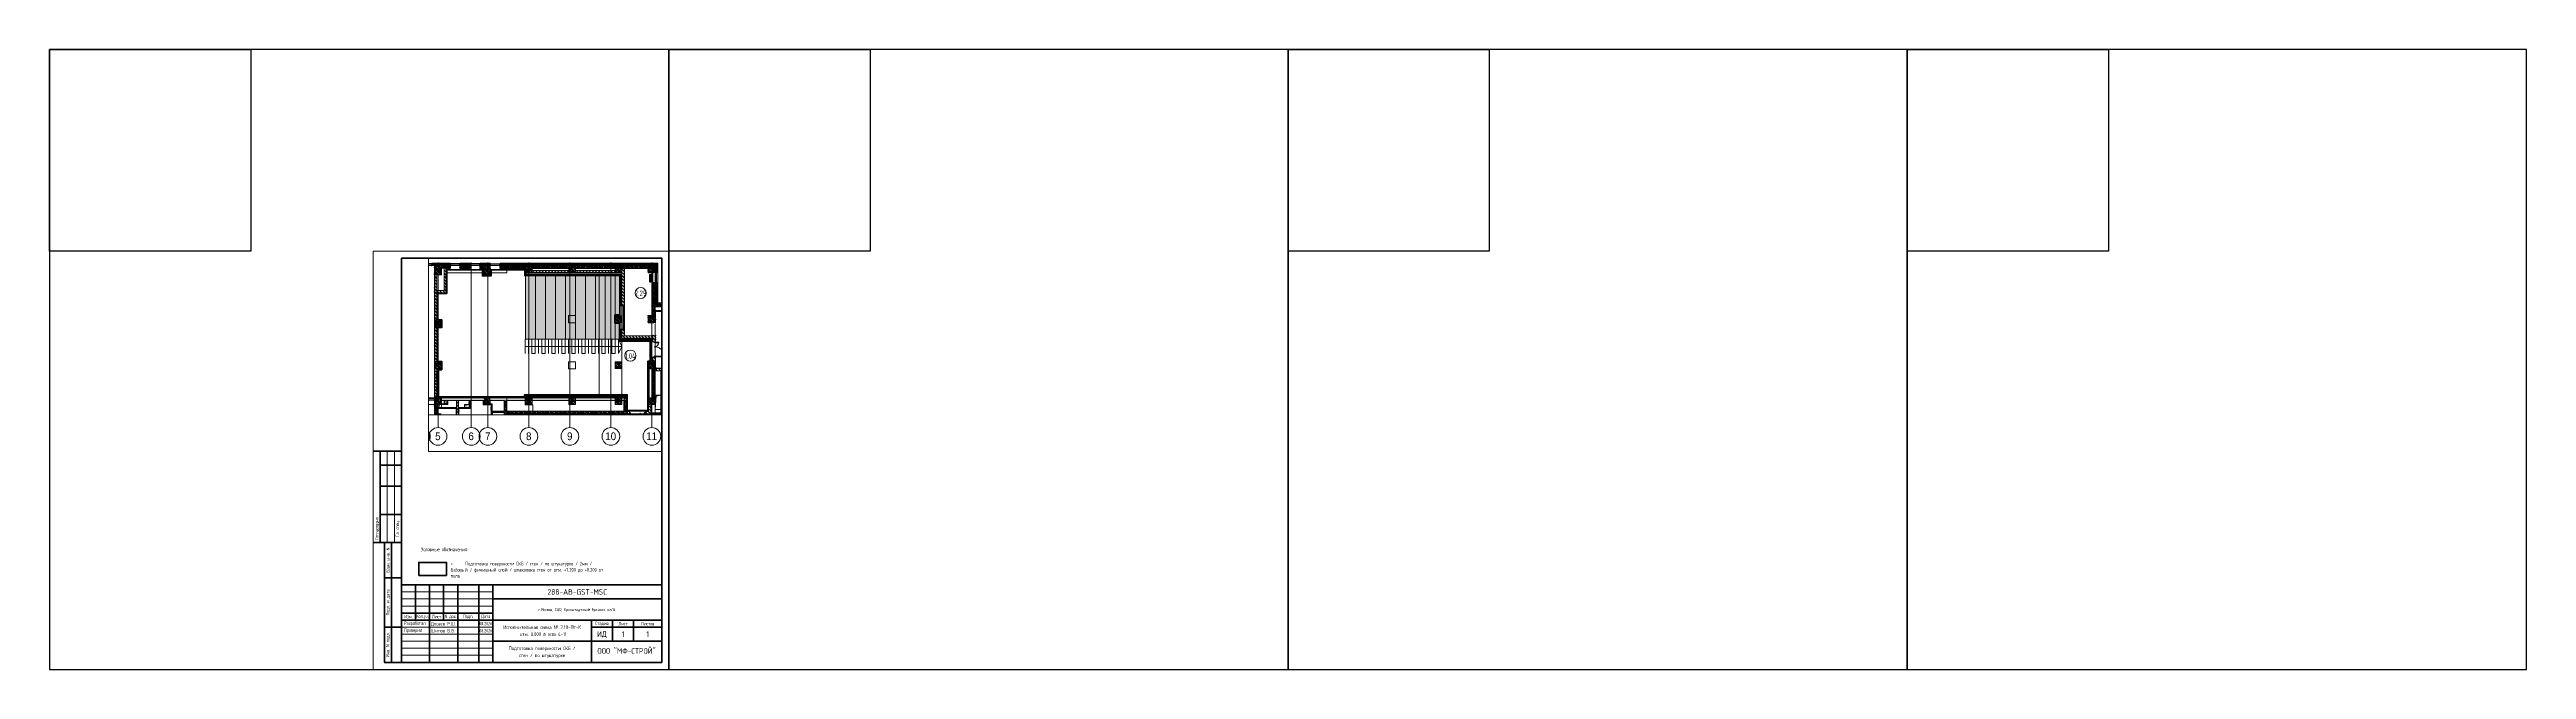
# Paper-space layout '7.18ШпЗел' of a CAD drawing. Header units: millimetres. Extents: x -143 to 1617, y 0 to 440.
# The model-space entities are those that its viewports show. They can reach past a viewport. Long polylines and large blocks are cut down to what shows.
import ezdxf
from ezdxf.enums import TextEntityAlignment as Align

# ---------------------------------------------------------------- set-up
doc = ezdxf.new("R2018")
doc.units = ezdxf.units.MM
for name, color, linetype, lineweight in [('7.5.2) Окраска опуска белая', 220, 'Continuous', 60), ('7.5.3) Окраска опуска зеленая ММП', 3, 'Continuous', 60), ('A-AREA-BNDY', 7, 'Continuous', 5), ('A-AREA-IDEN', 7, 'Continuous', 9), ('A-DETL-GENF', 7, 'Continuous', 9), ('A-FLOR', 7, 'Continuous', 9), ('A-GENM', 7, 'Continuous', 9), ('A-GLAZ', 7, 'Continuous', 9), ('A-GLAZ-1', 7, 'Continuous', 5), ('A-GLAZ-CURT', 7, 'Continuous', 9), ('A-GLAZ-CURT-1', 7, 'Continuous', 5), ('A-GLAZ-CURT-2', 7, 'Continuous', 20), ('A-GLAZ-CWMG', 7, 'Continuous', 9), ('A-GLAZ-CWMG-1', 7, 'Continuous', 20), ('A-WALL', 7, 'Continuous', 5), ('A-WALL-2', 7, 'Continuous', 30), ('A-WALL-PATT', 7, 'Continuous', 5), ('I-WALL', 7, 'Continuous', 5), ('S-COLS', 7, 'Continuous', 9), ('S-COLS-1', 7, 'Continuous', 5), ('S-STRS', 7, 'Continuous', 9), ('S-STRS-ANNO', 7, 'Continuous', 5), ('Оси', 7, 'Continuous', 9), ('Оси-1', 7, 'Continuous', 20)]:
    doc.layers.add(name, color=color, linetype=linetype, lineweight=lineweight)
doc.layers.add('A-AREA-PATT-2', color=7, linetype='Continuous', lineweight=5, true_color=0xcde0ef, transparency=1)
doc.layers.add('A-FLOR-PATT-1', color=7, linetype='Continuous', lineweight=9, true_color=0xeef6ff, transparency=0.5)
for name, color, linetype, lineweight, true_color in [('A-DOOR-1', 7, 'Continuous', 5, 0xc0c0c0), ('A-WALL-1', 9, 'Continuous', 5, 0x808080), ('A-WALL-FNSH-1', 9, 'Continuous', 5, 0x808080), ('M-EQPM-1', 7, 'Continuous', 9, 0xb2b2b2), ('S-STRS-1', 7, 'Continuous', 9, 0xeef6ff)]:
    doc.layers.add(name, color=color, linetype=linetype, lineweight=lineweight, true_color=true_color)
doc.styles.add('Arial', font='arial.ttf', dxfattribs={"width": 0.9, "height": 700})
doc.styles.get("Standard").update_dxf_attribs({"font": 'arial.ttf'})
doc.styles.add('СПДС', font='ГОСТ тип А.ttf', dxfattribs={"width": 0.9})
pattern_1 = [(45, (148772.12, -1e-08), (-141.42136, 141.42136), []), (135, (148772.12, -1e-08), (-141.42136, -141.42136), [])]
pattern_2 = [(45, (148772.12, -1e-08), (-114.04925, 114.04925), []), (45, (148886.17, -1e-08), (-114.04925, 114.04925), [201.612, -40.322, 6.706, -33.617])]
pattern_3 = [(135, (148772.12, -1e-08), (-70.71068, -70.71068), [])]
pattern_4 = [(135, (148772.12, -1e-08), (-141.4214, -141.4214), [])]
pattern_5 = [(45, (148772.12, -1e-08), (-70.71068, 70.71068), [])]
pattern_6 = [(135, (148772.12, -1e-08), (-150.8683, -150.8683), [213.36, -35.56, 7.112, -35.56]), (135, (148772.12, 150.77), (-150.8683, -150.8683), []), (50, (148772.12, -1e-08), (255.0577, -22.3145), [26.67, -293.37]), (355, (148772.12, -1e-08), (-49.3404, 267.4791), [21.336, -234.696]), (100.451, (148793.38, -1.86), (205.7195, 245.1636), [22.666, -249.326]), (46.184, (148772.12, 71.12), (379.511, -58.86), [40.005, -440.055]), (96.636, (148803.75, 66.2), (332.3634, 346.399), [33.999, -373.989]), (351.184, (148772.12, 71.12), (332.367, 346.3953), [32.004, -352.044]), (21, (148807.68, 53.34), (212.2602, -143.1711), [26.67, -293.37]), (326, (148807.68, 53.34), (86.5224, 257.8632), [21.336, -234.696]), (71.451, (148825.37, 41.4), (298.784, 114.6901), [22.666, -249.326]), (37.5, (148772.12, -1e-08), (4.32385, 118.3775), [6.706, -225.146, 6.706, -231.546, -235.585]), (37.5, (148772.12, -1e-08), (4.32385, 118.3775), [-470.103, 6.706, -228.879]), (7.5, (148772.12, -1e-08), (93.5476, 140.2533), [6.706, -129.134, 6.706, -219.812, -89.789]), (7.5, (148772.12, -1e-08), (93.5476, 140.2533), [-362.356, 6.706, -83.083]), (327.5, (148692.82, -1e-08), (189.82734, -8.02019), [6.706, -82.194, 6.706, -270.662, -368.046]), (327.5, (148692.82, -1e-08), (189.82734, -8.02019), [-366.268, 6.706, -361.34]), (317.5, (148657.26, -1e-08), (207.38114, 35.59764), [6.706, -108.864, 6.706, -177.495, -261.366]), (317.5, (148657.26, -1e-08), (207.38114, 35.59764), [-299.771, 6.706, -254.66])]
pattern_7 = [(0, (148772.123, -1e-08), (243.84, 60.96), [20.117, -162.763, 20.117, -162.763, -975.36]), (0, (148772.123, -1e-08), (243.84, 60.96), [-365.76, 20.117, -345.643, 20.117, -162.763, -426.72]), (0, (148772.123, -1e-08), (243.84, 60.96), [-914.4, 20.117, -101.803, 20.117, -284.683]), (120, (148863.563, 30.48), (-174.71291, 180.691634), [20.117, -162.763, 20.117, -162.763, -975.36]), (120, (148863.563, 30.48), (-174.71291, 180.691634), [-365.76, 20.117, -345.643, 20.117, -162.763, -426.72]), (120, (148863.563, 30.48), (-174.71291, 180.691634), [-914.4, 20.117, -101.803, 20.117, -284.683]), (240, (148894.043, 152.4), (-69.12709, -241.651634), [20.117, -162.763, 20.117, -162.763, -975.36]), (240, (148894.043, 152.4), (-69.12709, -241.651634), [-365.76, 20.117, -345.643, 20.117, -162.763, -426.72]), (240, (148894.043, 152.4), (-69.12709, -241.651634), [-914.4, 20.117, -101.803, 20.117, -284.683])]
pattern_8 = [(135, (148772.12, -1e-08), (-169.7056, -169.7056), []), (225, (148772.12, -1e-08), (169.7056, -169.7056), [])]
pattern_9 = [(0, (148772.12, -1e-08), (812.8, 203.2), [67.056, -542.544, 67.056, -542.544, -3251.2]), (0, (148772.12, -1e-08), (812.8, 203.2), [-1219.2, 67.056, -1152.144, 67.056, -542.544, -1422.4]), (0, (148772.12, -1e-08), (812.8, 203.2), [-3048, 67.056, -339.344, 67.056, -948.944]), (120, (149076.92, 101.6), (-582.3764, 602.3054), [67.056, -542.544, 67.056, -542.544, -3251.2]), (120, (149076.92, 101.6), (-582.3764, 602.3054), [-1219.2, 67.056, -1152.144, 67.056, -542.544, -1422.4]), (120, (149076.92, 101.6), (-582.3764, 602.3054), [-3048, 67.056, -339.344, 67.056, -948.944]), (240, (149178.52, 508), (-230.4236, -805.5054), [67.056, -542.544, 67.056, -542.544, -3251.2]), (240, (149178.52, 508), (-230.4236, -805.5054), [-1219.2, 67.056, -1152.144, 67.056, -542.544, -1422.4]), (240, (149178.52, 508), (-230.4236, -805.5054), [-3048, 67.056, -339.344, 67.056, -948.944])]
pattern_10 = [(45, (148772.12, -1e-08), (-212.132, 212.132), []), (135, (148772.12, -1e-08), (-212.132, -212.132), [])]

# ---------------------------------------------------------------- blocks, each defined once
blk = doc.blocks.new('*U2149')
at = {"color": 4}
blk.add_lwpolyline([(-220, -220), (220, -220), (220, 220), (-220, 220)], close=True, dxfattribs=at)
at = {"color": 3}
blk.add_lwpolyline([(-220, 220), (-77, 220), (-77, 77), (-220, 77)], close=True, dxfattribs=at)
blk = doc.blocks.new('*U2150')
at = {"color": 0, "linetype": 'ByBlock', "lineweight": -2, "transparency": 16777216}
for p in [(0, 0), (440, 0), (880, 0), (1320, 0)]:
    blk.add_blockref('*U2149', p, dxfattribs=at)
blk = doc.blocks.new('*U2068')
at = {"lineweight": 0}
blk.add_lwpolyline([(-205, -5), (5, -5), (5, 292), (-205, 292)], close=True, dxfattribs=at)
at = {"color": 0, "linetype": 'Continuous', "lineweight": 50}
blk.add_lwpolyline([(-185, 287), (0, 287), (0, 0), (-185, 0)], close=True, dxfattribs=at)
at = {"lineweight": 35}
for points in [[(-185, 150), (-205, 150)], [(-200, 85), (-200, 150)], [(-185, 140), (-200, 140)], [(-185, 125), (-200, 125)], [(-185, 105), (-200, 105)], [(-185, 85), (-205, 85)], [(-185, 85), (-197, 85), (-197, 0), (-185, 0)], [(-192, 0), (-192, 85)], [(-185, 60), (-197, 60)], [(-175, 55), (-175, 30)], [(-165, 55), (-165, 0)], [(-155, 55), (-155, 30)], [(-145, 55), (-145, 0)], [(-130, 55), (-130, 0)], [(-120, 55), (-120, 0)], [(-120, 45), (0, 45)], [(-185, 25), (-197, 25)], [(-185, 35), (-120, 35)], [(-185, 30), (0, 30)], [(-50, 30), (-50, 0)], [(-50, 25), (0, 25)], [(-35, 30), (-35, 15)], [(-20, 30), (-20, 15)], [(-120, 15), (0, 15)]]:
    blk.add_lwpolyline(points, dxfattribs=at)
at = {"lineweight": 18}
for points in [[(-195, 85), (-195, 150)], [(-190, 85), (-190, 150)], [(-185, 50), (-120, 50)], [(-185, 45), (-120, 45)], [(-185, 40), (-120, 40)], [(-185, 25), (-120, 25)], [(-185, 20), (-120, 20)], [(-185, 15), (-120, 15)], [(-185, 10), (-120, 10)], [(-185, 5), (-120, 5)]]:
    blk.add_lwpolyline(points, dxfattribs=at)
at = {"lineweight": 35}
blk.add_lwpolyline([(-185, 0), (0, 0), (0, 55), (-185, 55)], close=True, dxfattribs=at)
at = {"lineweight": 0}
blk.add_lwpolyline([(0, -5), (5, -5), (5, 0)], dxfattribs=at)
at = {"lineweight": -2, "char_height": 2.5, "attachment_point": 5, "rotation": 90, "style": 'СПДС'}
for s, insert, width in [('Согласовано', (-202.5, 95), 19.991), ('Гл. спец.', (-187.5, 95), 19.991), ('Взам. инв. N', (-194.5, 72.5), 24.991), ('Подл. и дата', (-194.5, 42.5), 34.991), ('Инв. N подл.', (-194.5, 12.5), 24.991)]:
    blk.add_mtext(s, dxfattribs=dict(at, insert=insert, width=width))
at = {"insert": (-60.2, 37.2), "char_height": 2.2, "attachment_point": 5, "style": 'СПДС'}
blk.add_mtext_dynamic_manual_height_columns('г.Москва, САО, Кронштадтский бульвар, вл.14', width=118.293, gutter_width=0, heights=[12.8], dxfattribs=at)
at = {"lineweight": -2, "char_height": 2.5, "style": 'СПДС'}
for s, insert, width, attachment_point in [('Разработал', (-183.1, 27.5), 17.953, 4), ('Проверил', (-183.1, 22.5), 17.953, 4), ('Изм.', (-180, 32.5), 10, 5), ('Кол.уч.', (-170, 32.5), 10, 5), ('Лист', (-160, 32.5), 10, 5), ('N док.', (-150, 32.5), 10, 5), ('Подп.', (-137.5, 32.5), 15, 5), ('Дата', (-125, 32.5), 10, 5), ('Стадия', (-42.5, 27.5), 15, 5), ('Лист', (-27.5, 27.5), 15, 5), ('Листов', (-10, 27.5), 20, 5)]:
    blk.add_mtext(s, dxfattribs=dict(at, insert=insert, width=width, attachment_point=attachment_point))
at = {"lineweight": 30, "width": 0.9, "flags": 104}
blk.add_attdef('ШАПКА', text='', height=3, dxfattribs=at).set_placement((-135, 281), align=Align.MIDDLE_CENTER)
at = {"style": 'СПДС'}
for tag, height, p in [('ШИФР_ПРОЕКТА', 4, (-60, 50)), ('НАИМЕНОВАНИЕ_ОБЪЕКТА2', 2.5, (-85, 20)), ('НАИМЕНОВАНИЕ_ОБЪЕКТА', 2.5, (-85, 25)), ('СТАДИЯ', 4, (-42.5, 20)), ('ЛИСТ_первый', 4, (-27.5, 20)), ('ЛИСТОВ', 4, (-10, 20)), ('НАИМЕНОВАНИЕ_ЧЕРТЕЖА2', 2.5, (-85, 5)), ('НАИМЕНОВАНИЕ_ЧЕРТЕЖА1', 2.5, (-85, 10)), ('ОРГАНИЗАЦИЯ_РАЗРАБОТЧИК1', 4, (-25, 8.1))]:
    blk.add_attdef(tag, text='', height=height, dxfattribs=at).set_placement(p, align=Align.MIDDLE_CENTER)
for tag, p in [('РАЗРАБОТЧИК', (-164, 27.5)), ('РУК.ГРУППЫ', (-164, 22.5))]:
    blk.add_attdef(tag, text='', height=2.5, dxfattribs=at).set_placement(p, align=Align.MIDDLE_LEFT)
at = {"style": 'СПДС', "width": 0.9}
for tag, p in [('ДАТА1', (-129.6, 26.4)), ('ДАТА2', (-129.6, 21.4))]:
    blk.add_attdef(tag, p, '', height=2.3, dxfattribs=at)
blk = doc.blocks.new('BSC_Колонна _Прямоугольная - 600х800-24078684-Объем проектирования 2 этажа')
at = {"layer": 'S-COLS-1'}
h = blk.add_hatch(dxfattribs=at)
h.set_pattern_fill('FP_21', color=256, style=0, pattern_type=2)
h.set_pattern_definition([(45, (-14010, -26700), (-114.04925, 114.04925), []), (45, (-13895.95, -26700), (-114.04925, 114.04925), [201.613, -40.323, 6.706, -33.617])])
h.paths.add_polyline_path([(-100, -400), (300, -400), (300, 400), (-300, 400), (-300, -400), (-166, -400)])
for p, q in [((300, 400), (-300, 400)), ((-300, 400), (-300, -400)), ((300, -400), (300, 400)), ((-300, -400), (300, -400))]:
    blk.add_line(p, q, dxfattribs=at)
blk = doc.blocks.new('BSC_Колонна _Прямоугольная - 600х600-V294-Объем проектирования 2 этажа')
at = {"layer": 'S-COLS-1'}
h = blk.add_hatch(dxfattribs=at)
h.set_pattern_fill('FP_25', color=256, style=0, pattern_type=2)
h.set_pattern_definition([(45, (-14010, -14900), (-114.0493, 114.0493), []), (45, (-13895.95, -14900), (-114.0493, 114.0493), [201.612, -40.322, 6.706, -33.617])])
h.paths.add_polyline_path([(-166, -300), (300, -300), (300, 300), (-300, 300), (-300, -300)])
for p, q in [((300, 300), (-300, 300)), ((-300, 300), (-300, -300)), ((300, -300), (300, 300)), ((-300, -300), (300, -300))]:
    blk.add_line(p, q, dxfattribs=at)
blk = doc.blocks.new('BSC_Колонна _Прямоугольная - 600х600-23295697-Объем проектирования 2 этажа')
at = {"layer": 'S-COLS-1'}
h = blk.add_hatch(dxfattribs=at)
h.set_pattern_fill('FP_26', color=256, style=0, pattern_type=2)
h.set_pattern_definition([(45, (-14010, -18150), (-114.0493, 114.0493), []), (45, (-13895.95, -18150), (-114.0493, 114.0493), [201.612, -40.322, 6.706, -33.617])])
h.paths.add_polyline_path([(-138, -300), (300, -300), (300, 300), (-300, 300), (-300, -300)])
for p, q in [((300, 300), (-300, 300)), ((-300, 300), (-300, -300)), ((300, -300), (300, 300)), ((-300, -300), (300, -300))]:
    blk.add_line(p, q, dxfattribs=at)
blk = doc.blocks.new('BSC_Колонна _Прямоугольная - 600х600-V295-Объем проектирования 2 этажа')
at = {"layer": 'S-COLS-1'}
h = blk.add_hatch(dxfattribs=at)
h.set_pattern_fill('FP_27', color=256, style=0, pattern_type=2)
h.set_pattern_definition([(45, (-14010, -21900), (-114.0493, 114.0493), []), (45, (-13895.95, -21900), (-114.0493, 114.0493), [201.613, -40.323, 6.706, -33.617])])
h.paths.add_polyline_path([(-300, -300), (300, -300), (300, 300), (-300, 300), (-300, -300)])
for p, q in [((300, 300), (-300, 300)), ((-300, 300), (-300, -300)), ((300, -300), (300, 300)), ((-300, -300), (300, -300))]:
    blk.add_line(p, q, dxfattribs=at)
blk = doc.blocks.new('BSC_Колонна _Прямоугольная - 600х600-V297-Объем проектирования 2 этажа')
at = {"layer": 'S-COLS-1'}
h = blk.add_hatch(dxfattribs=at)
h.set_pattern_fill('FP_29', color=256, style=0, pattern_type=2)
h.set_pattern_definition([(45, (-26110, -26800), (-114.04925, 114.04925), []), (45, (-25995.95, -26800), (-114.04925, 114.04925), [201.613, -40.323, 6.706, -33.617])])
h.paths.add_polyline_path([(300, -300), (300, 300), (-300, 300), (-300, -300)])
for p, q in [((300, 300), (-300, 300)), ((-300, 300), (-300, -300)), ((300, -300), (300, 300)), ((-300, -300), (300, -300))]:
    blk.add_line(p, q, dxfattribs=at)
blk = doc.blocks.new('BSC_Колонна _Прямоугольная - 600х600-V298-Объем проектирования 2 этажа')
at = {"layer": 'S-COLS-1'}
h = blk.add_hatch(dxfattribs=at)
h.set_pattern_fill('FP_30', color=256, style=0, pattern_type=2)
h.set_pattern_definition([(45, (-26110, -14900), (-114.04925, 114.04925), []), (45, (-25995.95, -14900), (-114.04925, 114.04925), [201.613, -40.323, 6.706, -33.617])])
h.paths.add_polyline_path([(-300, -300), (300, -300), (300, 300), (-300, 300), (-300, 80)])
for p, q in [((300, 300), (-300, 300)), ((-300, 300), (-300, -300)), ((300, -300), (300, 300)), ((-300, -300), (300, -300))]:
    blk.add_line(p, q, dxfattribs=at)
blk = doc.blocks.new('Прямоугольный импост - Импост структурный с накладкой - 190мм-22856075-Объем проектирования 2 этажа')
at = {"layer": 'A-GLAZ-CWMG-1'}
for p, q in [((0, 190), (-50, 190)), ((-50, 190), (-50, 40)), ((-50, 40), (-40, 40)), ((-40, 0), (-50, 0)), ((-50, 0), (-50, -17)), ((-40, 40), (-40, 0)), ((-10, 0), (-10, 40)), ((-10, 40), (0, 40)), ((0, 0), (-10, 0)), ((0, 40), (0, 190)), ((0, -17), (0, 0)), ((-50, -17), (0, -17))]:
    blk.add_line(p, q, dxfattribs=at)
blk = doc.blocks.new('Прямоугольный импост - Импост структурный с накладкой - 190мм-V301-Объем проектирования 2 этажа')
at = {"layer": 'A-GLAZ-CWMG-1'}
for p, q in [((0, 190), (-50, 190)), ((-50, 190), (-50, 40)), ((-50, 40), (-40, 40)), ((-40, 0), (-50, 0)), ((-50, 0), (-50, -17)), ((-40, 40), (-40, 0)), ((-10, 0), (-10, 40)), ((-10, 40), (0, 40)), ((0, 0), (-10, 0)), ((0, 40), (0, 188)), ((0, -17), (0, 0)), ((-50, -17), (0, -17))]:
    blk.add_line(p, q, dxfattribs=at)
blk = doc.blocks.new('Системная панель - Стекло - 40мм-V308-Объем проектирования 2 этажа')
at = {"layer": 'A-GLAZ-CURT-1'}
h = blk.add_hatch(dxfattribs=at)
h.set_pattern_fill('FP_62', color=256, style=0, pattern_type=2)
h.set_pattern_definition([(45, (-13222.76, -27090), (-565.685, 565.685), [400, -1200]), (45, (-13622.76, -27290), (-565.685, 565.685), [1200, -400]), (45, (-12822.76, -27490), (-565.685, 565.685), [400, -1200])])
h.paths.add_polyline_path([(-387.5, -40), (397.5, -40), (397.5, 0), (-397.5, 0), (-397.5, -40)])
at = {"layer": 'A-GLAZ-CURT-2'}
for p, q in [((397.5, 0), (-397.5, 0)), ((-397.5, 0), (-397.5, -40)), ((397.5, -40), (397.5, 0)), ((-397.5, -40), (397.5, -40))]:
    blk.add_line(p, q, dxfattribs=at)
blk = doc.blocks.new('Прямоугольный импост - Импост структурный с накладкой - 190мм-22856073-Объем проектирования 2 этажа')
at = {"layer": 'A-GLAZ-CWMG-1'}
for p, q in [((-50, 40), (-50, 190)), ((-50, 190), (0, 190)), ((-40, 40), (-50, 40)), ((-50, -17), (-50, 0)), ((-50, 0), (-40, 0)), ((-40, 0), (-40, 40)), ((-10, 40), (-10, 0)), ((0, 40), (-10, 40)), ((-10, 0), (0, 0)), ((0, 190), (0, 40)), ((0, 0), (0, -17)), ((0, -17), (-50, -17))]:
    blk.add_line(p, q, dxfattribs=at)
blk = doc.blocks.new('Прямоугольный импост - Импост структурный с накладкой - 160мм-22794259-Объем проектирования 2 этажа')
at = {"layer": 'A-GLAZ-CWMG'}
for p, q in [((4160, 27307), (4935, 27307)), ((4160, 27150), (4935, 27150))]:
    blk.add_line(p, q, dxfattribs=at)
blk = doc.blocks.new('Системная панель - Стекло - 40мм-V317-Объем проектирования 2 этажа')
at = {"layer": 'A-GLAZ-CURT-1'}
h = blk.add_hatch(dxfattribs=at)
h.set_pattern_fill('FP_51', color=256, style=0, pattern_type=2)
h.set_pattern_definition([(45, (-17560.26, -27090), (-565.685, 565.685), [400, -1200]), (45, (-17960.26, -27290), (-565.685, 565.685), [1200, -400]), (45, (-17160.26, -27490), (-565.685, 565.685), [400, -1200])])
h.paths.add_polyline_path([(400, -40), (410, -40), (410, 0), (-410, 0), (-410, -40), (97, -40)])
at = {"layer": 'A-GLAZ-CURT-2'}
for p, q in [((410, 0), (-410, 0)), ((-410, 0), (-410, -40)), ((-410, -40), (410, -40)), ((410, -40), (410, 0))]:
    blk.add_line(p, q, dxfattribs=at)
blk = doc.blocks.new('Системная панель - Стекло - 40мм-V318-Объем проектирования 2 этажа')
at = {"layer": 'A-GLAZ-CURT-1'}
h = blk.add_hatch(dxfattribs=at)
h.set_pattern_fill('FP_52', color=256, style=0, pattern_type=2)
h.set_pattern_definition([(45, (-19360.26, -27088.3), (-565.685, 565.685), [400, -1200]), (45, (-19760.26, -27288.3), (-565.685, 565.685), [1200, -400]), (45, (-18960.26, -27488.3), (-565.685, 565.685), [400, -1200])])
h.paths.add_polyline_path([(-257, -40), (410, -38), (410, 0), (-410, 0), (-410, -40), (-400, -40)])
at = {"layer": 'A-GLAZ-CURT-2'}
for p, q in [((410, 0), (-410, 0)), ((-410, 0), (-410, -40)), ((-410, -40), (410, -40)), ((410, -40), (410, 0))]:
    blk.add_line(p, q, dxfattribs=at)
blk = doc.blocks.new('BSC_Колонна _Прямоугольная - 600х600-V331-Объем проектирования 2 этажа')
at = {"layer": 'S-COLS-1'}
h = blk.add_hatch(dxfattribs=at)
h.set_pattern_fill('FP_80', color=256, style=0, pattern_type=2)
h.set_pattern_definition([(45, (-30310, -26800), (-114.04925, 114.04925), []), (45, (-30195.95, -26800), (-114.04925, 114.04925), [201.613, -40.323, 6.706, -33.617])])
h.paths.add_polyline_path([(157, -300), (300, -300), (300, 300), (-300, 300), (-300, -300), (150, -300)])
for p, q in [((300, 300), (-300, 300)), ((-300, 300), (-300, -300)), ((300, -300), (300, 300)), ((-300, -300), (300, -300))]:
    blk.add_line(p, q, dxfattribs=at)
blk = doc.blocks.new('BSC_Колонна _Прямоугольная - 600х600-V332-Объем проектирования 2 этажа')
at = {"layer": 'S-COLS-1'}
h = blk.add_hatch(dxfattribs=at)
h.set_pattern_fill('FP_81', color=256, style=0, pattern_type=2)
h.set_pattern_definition([(45, (-33310, -18150), (-114.04925, 114.04925), []), (45, (-33195.95, -18150), (-114.04925, 114.04925), [201.613, -40.323, 6.706, -33.617])])
h.paths.add_polyline_path([(51, -300), (300, -300), (300, 300), (-300, 300), (-300, -300), (48, -300)])
for p, q in [((300, 300), (-300, 300)), ((-300, 300), (-300, -300)), ((300, -300), (300, 300)), ((-300, -300), (300, -300))]:
    blk.add_line(p, q, dxfattribs=at)
blk = doc.blocks.new('Прямоугольный импост - Импост структурный с накладкой - 160мм Темный-33186089-Объем проектирования 2 этажа')
at = {"layer": 'A-GLAZ-CWMG'}
for p, q in [((16960, 27307), (17760, 27307)), ((16960, 27150), (17760, 27150))]:
    blk.add_line(p, q, dxfattribs=at)
blk = doc.blocks.new('Прямоугольный импост - Импост структурный с накладкой - 190мм-V342-Объем проектирования 2 этажа')
at = {"layer": 'A-GLAZ-CWMG-1'}
for p, q in [((-50, 40), (-50, 190)), ((-50, 190), (0, 190)), ((-40, 40), (-50, 40)), ((-50, -17), (-50, 0)), ((-50, 0), (-40, 0)), ((-40, 0), (-40, 40)), ((-10, 40), (-10, 0)), ((0, 40), (-10, 40)), ((-10, 0), (0, 0)), ((0, 190), (0, 40)), ((0, 0), (0, -17)), ((0, -17), (-50, -17))]:
    blk.add_line(p, q, dxfattribs=at)
blk = doc.blocks.new('BSC_Колонна _Прямоугольная - 600х600-V343-Объем проектирования 2 этажа')
at = {"layer": 'S-COLS-1'}
h = blk.add_hatch(dxfattribs=at)
h.set_pattern_fill('FP_90', color=256, style=0, pattern_type=2)
h.set_pattern_definition([(45, (-33310, -14900), (-114.04925, 114.04925), []), (45, (-33195.95, -14900), (-114.04925, 114.04925), [201.613, -40.323, 6.706, -33.617])])
h.paths.add_polyline_path([(300, -300), (300, 300), (-300, 300), (-300, -300)])
for p, q in [((300, 300), (-300, 300)), ((-300, 300), (-300, -300)), ((300, -300), (300, 300)), ((-300, -300), (300, -300))]:
    blk.add_line(p, q, dxfattribs=at)
blk = doc.blocks.new('BSC_Колонна _Прямоугольная - 600х600-V356-Объем проектирования 2 этажа')
at = {"layer": 'S-COLS-1'}
h = blk.add_hatch(dxfattribs=at)
h.set_pattern_fill('FP_102', color=256, style=0, pattern_type=2)
h.set_pattern_definition([(45, (-22210, -26800), (-114.04925, 114.04925), []), (45, (-22095.95, -26800), (-114.04925, 114.04925), [201.613, -40.323, 6.706, -33.617])])
h.paths.add_polyline_path([(300, -300), (300, 300), (-300, 300), (-300, -300), (-150, -300)])
for p, q in [((300, 300), (-300, 300)), ((-300, 300), (-300, -300)), ((300, -300), (300, 300)), ((-300, -300), (300, -300))]:
    blk.add_line(p, q, dxfattribs=at)
blk = doc.blocks.new('BSC_Колонна _Прямоугольная - 600х600-V358-Объем проектирования 2 этажа')
at = {"layer": 'S-COLS-1'}
h = blk.add_hatch(dxfattribs=at)
h.set_pattern_fill('FP_104', color=256, style=0, pattern_type=2)
h.set_pattern_definition([(45, (-30310, -14900), (-114.04925, 114.04925), []), (45, (-30195.95, -14900), (-114.04925, 114.04925), [201.613, -40.323, 6.706, -33.617])])
h.paths.add_polyline_path([(156, -300), (300, -300), (299, 300), (-300, 300), (-300, -300), (93, -300)])
for p, q in [((300, 300), (-300, 300)), ((-300, 300), (-300, -300)), ((300, -300), (300, 300)), ((-300, -300), (300, -300))]:
    blk.add_line(p, q, dxfattribs=at)
blk = doc.blocks.new('120_Окно_СКБ_1Ст - 120_Окно_СКБ_1Ст 900х2500_h_-V363-Объем проектирования 2 этажа')
at = {"layer": 'A-GLAZ'}
for p, q in [((-450, -75), (-450, -5)), ((-450, -5), (-380, -5)), ((-380, -75), (-450, -75)), ((-380, -75), (-400, -75)), ((-400, -75), (-400, -85)), ((-400, -85), (400, -85)), ((400, -85), (-400, -85)), ((-380, -5), (-380, -75)), ((380, -35), (-380, -35)), ((-380, -35), (-380, -75)), ((-330, -85), (-330, -35)), ((330, -85), (330, -35)), ((380, -75), (380, -5)), ((380, -5), (450, -5)), ((380, -75), (380, -35)), ((450, -75), (380, -75)), ((400, -75), (380, -75)), ((400, -85), (400, -75)), ((450, -5), (450, -75))]:
    blk.add_line(p, q, dxfattribs=at)
at = {"layer": 'A-GLAZ-1'}
for p, q in [((450, -5), (-450, -5)), ((-450, -75), (-400, -75)), ((-330, -55), (330, -55)), ((330, -65), (-330, -65)), ((400, -75), (450, -75))]:
    blk.add_line(p, q, dxfattribs=at)
blk = doc.blocks.new('Перекрытия 3 - Перекрытия 4-20977624-Объем проектирования 2 этажа')
at = {"layer": 'S-STRS-1'}
for points in [[(21910, 20500), (22810, 20500), (22810, 26270), (21910, 26270), (21910, 21106)], [(23390, 20500), (23710, 20500), (23710, 26270), (22810, 26270), (22810, 20500)], [(24590, 20500), (24610, 20500), (24610, 26270), (23710, 26270), (23710, 20500), (24290, 20500)], [(25510, 20500), (25510, 26270), (24610, 26270), (24610, 20500), (25490, 20500)], [(26390, 20500), (26410, 20500), (26410, 26270), (25510, 26270), (25510, 20500), (26090, 20500)], [(27290, 20500), (27310, 20500), (27310, 26270), (26410, 26270), (26410, 20500), (26990, 20500)], [(28190, 20500), (28210, 20500), (28210, 26270), (27310, 26270), (27310, 20500), (27890, 20500)], [(28210, 20500), (29110, 20500), (29110, 26270), (28210, 26270), (28210, 21106)], [(29690, 20500), (30010, 20500), (30010, 26270), (29110, 26270), (29110, 20500)]]:
    blk.add_hatch(color=256, dxfattribs=at).paths.add_polyline_path(points)
h = blk.add_hatch(color=256, dxfattribs=at)
h.paths.add_polyline_path([(30449, 20500), (30449, 22000), (30010, 22000), (30010, 20500)])
h.paths.add_polyline_path([(30449, 22600), (30449, 26270), (30010, 26270), (30010, 22600)])
at = {"layer": 'S-STRS'}
for p, q in [((21910, 26270), (21910, 20500)), ((22810, 20500), (22810, 26270)), ((23710, 20500), (23710, 26270)), ((24610, 20500), (24610, 26270)), ((25510, 20500), (25510, 26270)), ((26410, 20500), (26410, 26270)), ((27310, 20500), (27310, 26270)), ((28210, 20500), (28210, 26270)), ((29110, 20500), (29110, 26270)), ((30010, 22600), (30010, 26270)), ((22490, 20500), (21910, 20500)), ((23390, 20500), (22810, 20500)), ((24290, 20500), (23710, 20500)), ((25190, 20500), (24610, 20500)), ((26090, 20500), (25510, 20500)), ((26990, 20500), (26410, 20500)), ((27890, 20500), (27310, 20500)), ((28790, 20500), (28210, 20500)), ((29690, 20500), (29110, 20500)), ((30010, 20500), (30010, 22000)), ((30449, 20500), (30010, 20500))]:
    blk.add_line(p, q, dxfattribs=at)
blk = doc.blocks.new('120_Окно_СКБ_2Ст - 120_Окно_СКБ_2Ст 2100х1800 _мал створка справа_-24235684-Объем проектирования 2 этажа')
at = {"layer": 'A-GLAZ'}
for p, q in [((-1050, 30), (-1050, 100)), ((-1050, 100), (-980, 100)), ((-980, 30), (-1050, 30)), ((-980, 30), (-1000, 30)), ((-1000, 30), (-1000, 20)), ((-1000, 20), (170, 20)), ((170, 20), (-1000, 20)), ((-980, 100), (-980, 30)), ((150, 70), (-980, 70)), ((-980, 70), (-980, 30)), ((-930, 20), (-930, 70)), ((100, 20), (100, 70)), ((150, 30), (150, 100)), ((150, 100), (220, 100)), ((150, 30), (150, 70)), ((220, 30), (150, 30)), ((170, 30), (150, 30)), ((170, 20), (170, 30)), ((220, 30), (200, 30)), ((200, 30), (200, 20)), ((200, 20), (1000, 20)), ((1000, 20), (200, 20)), ((220, 100), (220, 30)), ((980, 70), (220, 70)), ((220, 70), (220, 30)), ((270, 20), (270, 70)), ((930, 20), (930, 70)), ((980, 30), (980, 100)), ((980, 100), (1050, 100)), ((980, 30), (980, 70)), ((1050, 30), (980, 30)), ((1000, 30), (980, 30)), ((1000, 20), (1000, 30)), ((1050, 100), (1050, 30))]:
    blk.add_line(p, q, dxfattribs=at)
at = {"layer": 'A-GLAZ-1'}
for p, q in [((-1050, 30), (-1000, 30)), ((-930, 50), (100, 50)), ((100, 40), (-930, 40)), ((170, 30), (200, 30)), ((270, 50), (930, 50)), ((930, 40), (270, 40)), ((1000, 30), (1050, 30))]:
    blk.add_line(p, q, dxfattribs=at)
blk = doc.blocks.new('BSC_Колонна _Прямоугольная - 600х600-V373-Объем проектирования 2 этажа')
at = {"layer": 'S-COLS-1'}
h = blk.add_hatch(dxfattribs=at)
h.set_pattern_fill('FP_125', color=256, style=0, pattern_type=2)
h.set_pattern_definition([(45, (-33310, -22300), (-114.04925, 114.04925), []), (45, (-33195.95, -22300), (-114.04925, 114.04925), [201.613, -40.323, 6.706, -33.617])])
h.paths.add_polyline_path([(100, -300), (300, -300), (300, 300), (-300, 300), (-300, -300)])
for p, q in [((300, 300), (-300, 300)), ((-300, 300), (-300, -300)), ((300, -300), (300, 300)), ((-300, -300), (300, -300))]:
    blk.add_line(p, q, dxfattribs=at)
blk = doc.blocks.new('GM_Отверстие прямоугольное _в плите_ - Отверстие-21611859-Объем проектирования 2 этажа')
at = {"layer": 'A-GENM'}
for p, q in [((-100, -100), (-100, 100)), ((-100, 100), (100, 100)), ((100, 100), (-100, 100)), ((-100, 100), (-100, -100)), ((-100, -100), (-50, 50)), ((-50, 50), (100, 100)), ((100, 100), (100, -100)), ((100, -100), (100, 100)), ((100, -100), (-100, -100)), ((-100, -100), (100, -100))]:
    blk.add_line(p, q, dxfattribs=at)
for start, end in [(360, 180), (180, 360)]:
    blk.add_arc((0, 0), 2.5, start, end, dxfattribs=at)
blk = doc.blocks.new('GM_Отверстие прямоугольное _в плите_ - Отверстие-21608683-Объем проектирования 2 этажа')
at = {"layer": 'A-GENM'}
for p, q in [((-200, -125), (-200, 125)), ((-200, 125), (200, 125)), ((200, 125), (-200, 125)), ((-200, 125), (-200, -125)), ((-200, -125), (-138, 62)), ((-138, 62), (200, 125))]:
    blk.add_line(p, q, dxfattribs=at)
for start, end in [(360, 180), (180, 360)]:
    blk.add_arc((0, 0), 2.5, start, end, dxfattribs=at)
blk = doc.blocks.new('BSC_Колонна _Прямоугольная - 600х600-V401-Объем проектирования 2 этажа')
at = {"layer": 'S-COLS-1'}
h = blk.add_hatch(dxfattribs=at)
h.set_pattern_fill('FP_144', color=256, style=0, pattern_type=2)
h.set_pattern_definition([(45, (-22210, -14900), (-114.0493, 114.0493), []), (45, (-22095.95, -14900), (-114.0493, 114.0493), [201.613, -40.323, 6.706, -33.617])])
h.paths.add_polyline_path([(300, -300), (300, 300), (-300, 300), (-300, -300)])
for p, q in [((300, 300), (-300, 300)), ((-300, 300), (-300, -300)), ((300, -300), (300, 300)), ((-300, -300), (300, -300))]:
    blk.add_line(p, q, dxfattribs=at)
blk = doc.blocks.new('GM_Отверстие прямоугольное _в плите_ - Отверстие-21981135-Объем проектирования 2 этажа')
at = {"layer": 'A-GENM'}
for p, q in [((-250, 650), (250, 650)), ((250, 650), (-250, 650)), ((-250, -650), (-167, 567)), ((-167, 567), (250, 650)), ((250, 650), (250, -650)), ((250, -650), (250, 650)), ((-250, -650), (-250, -200)), ((-250, -200), (-250, -650)), ((250, -650), (-250, -650)), ((-250, -650), (250, -650))]:
    blk.add_line(p, q, dxfattribs=at)
for start, end in [(360, 180), (180, 360)]:
    blk.add_arc((0, 0), 2.5, start, end, dxfattribs=at)
blk = doc.blocks.new('BSC_Колонна _Прямоугольная - 600х800-V413-Объем проектирования 2 этажа')
at = {"layer": 'S-COLS-1'}
h = blk.add_hatch(dxfattribs=at)
h.set_pattern_fill('FP_161', color=256, style=0, pattern_type=2)
h.set_pattern_definition([(45, (-18410.26, -26700), (-114.04925, 114.04925), []), (45, (-18296.2, -26700), (-114.04925, 114.04925), [201.613, -40.323, 6.706, -33.617])])
h.paths.add_polyline_path([(-300, -400), (300, -400), (300, 400), (-300, 400)])
for p, q in [((300, 400), (-300, 400)), ((-300, 400), (-300, -400)), ((300, -400), (300, 400)), ((-300, -400), (300, -400))]:
    blk.add_line(p, q, dxfattribs=at)
blk = doc.blocks.new('GM_Отверстие прямоугольное _в плите_ - Отверстие-V414-Объем проектирования 2 этажа')
at = {"layer": 'A-GENM'}
for p, q in [((-200, -125), (-138, 62)), ((-138, 62), (200, 125)), ((200, 125), (200, -125)), ((200, -125), (200, 125))]:
    blk.add_line(p, q, dxfattribs=at)
for start, end in [(360, 180), (180, 360)]:
    blk.add_arc((0, 0), 2.5, start, end, dxfattribs=at)
blk = doc.blocks.new('Прямоугольный импост - Импост структурный с накладкой - 160мм-23997896-Объем проектирования 2 этажа')
at = {"layer": 'A-GLAZ-CWMG-1'}
for p, q in [((-50, 40), (-50, 140)), ((-50, 140), (0, 140)), ((-40, 40), (-50, 40)), ((-50, -17), (-50, 0)), ((-50, 0), (-40, 0)), ((-40, 0), (-40, 40)), ((-10, 40), (-10, 0)), ((0, 40), (-10, 40)), ((-10, 0), (0, 0)), ((0, -17), (-50, -17))]:
    blk.add_line(p, q, dxfattribs=at)
blk = doc.blocks.new('Системная панель - Стекло - 40мм-23997898-Объем проектирования 2 этажа')
at = {"layer": 'A-GLAZ-CURT-2'}
for p, q in [((420, 0), (-420, 0)), ((-420, 0), (-420, -40)), ((-420, -40), (420, -40)), ((420, -40), (420, 0))]:
    blk.add_line(p, q, dxfattribs=at)
blk = doc.blocks.new('Прямоугольный импост - Импост структурный с накладкой - 160мм-23771920-Объем проектирования 2 этажа')
at = {"layer": 'A-GLAZ-CWMG'}
for p, q in [((13660, 15200), (12840, 15200)), ((13660, 15043), (12840, 15043))]:
    blk.add_line(p, q, dxfattribs=at)
blk = doc.blocks.new('Системная панель - Стекло - 40мм-V432-Объем проектирования 2 этажа')
at = {"layer": 'A-GLAZ-CURT-1'}
h = blk.add_hatch(dxfattribs=at)
h.set_pattern_fill('FP_185', color=256, style=0, pattern_type=2)
h.set_pattern_definition([(45, (-15760.26, -27090), (-565.685, 565.685), [400, -1200]), (45, (-16160.26, -27290), (-565.685, 565.685), [1200, -400]), (45, (-15360.26, -27490), (-565.685, 565.685), [400, -1200])])
h.paths.add_polyline_path([(400, -40), (410, -40), (410, 0), (-410, 0), (-410, -40), (-271, -40)])
at = {"layer": 'A-GLAZ-CURT-2'}
for p, q in [((410, 0), (-410, 0)), ((-410, 0), (-410, -40)), ((-410, -40), (410, -40)), ((410, -40), (410, 0))]:
    blk.add_line(p, q, dxfattribs=at)
blk = doc.blocks.new('GM_Отверстие прямоугольное _в плите_ - Отверстие-V442-Объем проектирования 2 этажа')
at = {"layer": 'A-GENM'}
for p, q in [((-125, -125), (-125, 125)), ((-125, 125), (-125, -125)), ((-125, -125), (-62.5, 62.5)), ((-62.5, 62.5), (125, 125)), ((125, -125), (-125, -125)), ((-125, -125), (125, -125))]:
    blk.add_line(p, q, dxfattribs=at)
for start, end in [(360, 180), (180, 360)]:
    blk.add_arc((0, 0), 2.5, start, end, dxfattribs=at)
blk = doc.blocks.new('radiator_prado_classic_z_tip_30_po exemplyaru - Classic Z Тип 30-500-30677900-Объем проектирования 2 этажа')
at = {"layer": 'M-EQPM-1'}
for p, q in [((0, 228), (0, 210)), ((700, 228), (0, 228)), ((0, 210), (0, 228)), ((0, 228), (12, 228)), ((0, 210), (700, 210)), ((18, 210), (0, 210)), ((700, 164), (0, 164)), ((0, 164), (0, 146)), ((0, 146), (0, 164)), ((0, 164), (18, 164)), ((0, 146), (700, 146)), ((19, 146), (0, 146)), ((17, 121), (0, 121)), ((17, 121), (0, 121)), ((0, 121), (0, 120)), ((0, 106), (0, 121)), ((0, 120), (0, 108)), ((0, 120), (0, 119)), ((0, 114), (0, 120)), ((0, 120), (0, 120)), ((0, 119), (0, 118)), ((0, 118), (0, 114)), ((0, 114), (0, 110)), ((0, 108), (0, 114)), ((0, 110), (0, 109)), ((0, 109), (0, 108)), ((0, 108), (0, 106)), ((0, 108), (0, 108)), ((0, 106), (17, 106)), ((0, 106), (17, 106)), ((700, 82), (0, 82)), ((0, 82), (0, 64)), ((0, 64), (0, 82)), ((0, 82), (19, 82)), ((700, 64), (0, 64)), ((0, 64), (700, 64)), ((37, 228), (12, 228)), ((12, 228), (37, 228)), ((12, 228), (17, 223)), ((12, 228), (37, 228)), ((12, 228), (17, 223)), ((18, 210), (17, 210)), ((17, 210), (18, 210)), ((18, 164), (17, 164)), ((17, 164), (18, 164)), ((17, 146), (19, 146)), ((19, 146), (17, 146)), ((32, 223), (17, 223)), ((17, 223), (32, 223)), ((17, 210), (17, 164)), ((17, 210), (17, 164)), ((32, 210), (18, 210)), ((18, 210), (19, 210)), ((20, 210), (18, 210)), ((18, 210), (17, 210)), ((17, 210), (29, 210)), ((32, 164), (18, 164)), ((18, 164), (30, 164)), ((19, 164), (18, 164)), ((18, 164), (17, 164)), ((17, 164), (29, 164)), ((17, 146), (17, 121)), ((17, 146), (17, 121)), ((17, 146), (19, 146)), ((25, 146), (17, 146)), ((17, 106), (17, 82)), ((17, 106), (17, 82)), ((19, 82), (17, 82)), ((17, 82), (19, 82)), ((19, 82), (17, 82)), ((17, 82), (27, 82)), ((19, 210), (21, 210)), ((21, 164), (19, 164)), ((19, 146), (32, 146)), ((29, 146), (19, 146)), ((19, 146), (32, 146)), ((32, 82), (19, 82)), ((19, 82), (20, 82)), ((20, 82), (19, 82)), ((21, 210), (20, 210)), ((20, 82), (32, 82)), ((32, 82), (20, 82)), ((21, 210), (25, 210)), ((32, 210), (21, 210)), ((25, 164), (21, 164)), ((25, 210), (32, 210)), ((32, 164), (25, 164)), ((29, 146), (25, 146)), ((27, 82), (32, 82)), ((29, 210), (32, 210)), ((29, 164), (31, 164)), ((31, 146), (29, 146)), ((32, 146), (29, 146)), ((30, 164), (32, 164)), ((31, 164), (32, 164)), ((32, 146), (31, 146)), ((32, 210), (32, 210)), ((32, 210), (32, 210)), ((32, 210), (32, 210)), ((668, 210), (32, 210)), ((32, 164), (32, 164)), ((32, 164), (32, 164)), ((32, 164), (32, 164)), ((32, 164), (668, 164)), ((32, 146), (32, 146)), ((32, 146), (32, 146)), ((32, 146), (32, 146)), ((668, 146), (32, 146)), ((32, 82), (32, 82)), ((32, 82), (32, 82)), ((32, 82), (32, 82)), ((32, 82), (668, 82)), ((32, 223), (37, 228)), ((37, 228), (32, 223)), ((32, 164), (32, 210)), ((32, 164), (32, 210)), ((32, 82), (32, 146)), ((32, 82), (32, 146)), ((37, 228), (62, 228)), ((87, 228), (62, 228)), ((62, 228), (87, 228)), ((62, 228), (68, 223)), ((62, 228), (87, 228)), ((62, 228), (68, 223)), ((83, 223), (68, 223)), ((68, 223), (83, 223)), ((83, 223), (87, 228)), ((87, 228), (83, 223)), ((87, 228), (112, 228)), ((137, 228), (112, 228)), ((112, 228), (137, 228)), ((112, 228), (118, 223)), ((112, 228), (137, 228)), ((112, 228), (118, 223)), ((133, 223), (118, 223)), ((118, 223), (133, 223)), ((133, 223), (137, 228)), ((137, 228), (133, 223)), ((137, 228), (162, 228)), ((187, 228), (162, 228)), ((162, 228), (187, 228)), ((162, 228), (168, 223)), ((162, 228), (187, 228)), ((162, 228), (168, 223)), ((183, 223), (168, 223)), ((168, 223), (183, 223)), ((183, 223), (187, 228)), ((187, 228), (183, 223)), ((187, 228), (212, 228)), ((237, 228), (212, 228)), ((212, 228), (237, 228)), ((212, 228), (218, 223)), ((212, 228), (237, 228)), ((212, 228), (218, 223)), ((233, 223), (218, 223)), ((218, 223), (233, 223)), ((233, 223), (237, 228)), ((237, 228), (233, 223)), ((237, 228), (262, 228)), ((287, 228), (262, 228)), ((262, 228), (287, 228)), ((262, 228), (268, 223)), ((262, 228), (287, 228)), ((262, 228), (268, 223)), ((283, 223), (268, 223)), ((268, 223), (283, 223)), ((283, 223), (287, 228)), ((287, 228), (283, 223)), ((287, 228), (312, 228)), ((337, 228), (312, 228)), ((312, 228), (337, 228)), ((312, 228), (318, 223)), ((312, 228), (337, 228)), ((312, 228), (318, 223)), ((333, 223), (318, 223)), ((318, 223), (333, 223)), ((333, 223), (337, 228)), ((337, 228), (333, 223)), ((337, 228), (362, 228)), ((387, 228), (362, 228)), ((362, 228), (387, 228)), ((362, 228), (368, 223)), ((362, 228), (387, 228)), ((362, 228), (368, 223)), ((383, 223), (368, 223)), ((368, 223), (383, 223)), ((383, 223), (387, 228)), ((387, 228), (383, 223)), ((387, 228), (412, 228)), ((437, 228), (412, 228)), ((412, 228), (437, 228)), ((412, 228), (418, 223)), ((412, 228), (437, 228)), ((412, 228), (418, 223)), ((433, 223), (418, 223)), ((418, 223), (433, 223)), ((433, 223), (437, 228)), ((437, 228), (433, 223)), ((437, 228), (462, 228)), ((487, 228), (462, 228)), ((462, 228), (487, 228)), ((462, 228), (468, 223)), ((462, 228), (487, 228)), ((462, 228), (468, 223)), ((483, 223), (468, 223)), ((468, 223), (483, 223)), ((483, 223), (487, 228)), ((487, 228), (483, 223)), ((487, 228), (512, 228)), ((537, 228), (512, 228)), ((512, 228), (537, 228)), ((512, 228), (518, 223)), ((512, 228), (537, 228)), ((512, 228), (518, 223)), ((533, 223), (518, 223)), ((518, 223), (533, 223)), ((533, 223), (537, 228)), ((537, 228), (533, 223)), ((537, 228), (562, 228)), ((587, 228), (562, 228)), ((562, 228), (587, 228)), ((562, 228), (568, 223)), ((562, 228), (587, 228)), ((562, 228), (568, 223)), ((583, 223), (568, 223)), ((568, 223), (583, 223)), ((583, 223), (587, 228)), ((587, 228), (583, 223)), ((588, 228), (612, 228)), ((637, 228), (612, 228)), ((612, 228), (637, 228)), ((612, 228), (618, 223)), ((612, 228), (637, 228)), ((618, 223), (612, 228)), ((633, 223), (618, 223)), ((618, 223), (633, 223)), ((633, 223), (637, 228)), ((637, 228), (633, 223)), ((637, 228), (662, 228)), ((687, 228), (662, 228)), ((662, 228), (687, 228)), ((662, 228), (667, 223)), ((662, 228), (687, 228)), ((662, 228), (667, 223)), ((668, 210), (667, 210)), ((667, 210), (669, 210)), ((668, 210), (667, 210)), ((667, 210), (668, 210)), ((668, 164), (667, 164)), ((667, 164), (669, 164)), ((668, 164), (667, 164)), ((667, 164), (668, 164)), ((667, 146), (668, 146)), ((677, 146), (667, 146)), ((667, 146), (668, 146)), ((668, 146), (667, 146)), ((668, 82), (667, 82)), ((667, 82), (669, 82)), ((668, 82), (667, 82)), ((667, 82), (668, 82)), ((682, 223), (667, 223)), ((667, 223), (682, 223)), ((667, 210), (667, 164)), ((667, 210), (667, 164)), ((679, 210), (668, 210)), ((682, 210), (668, 210)), ((668, 210), (670, 210)), ((671, 164), (668, 164)), ((682, 164), (668, 164)), ((668, 164), (669, 164)), ((667, 146), (667, 82)), ((667, 146), (667, 82)), ((668, 146), (681, 146)), ((668, 146), (681, 146)), ((669, 146), (668, 146)), ((681, 82), (668, 82)), ((681, 82), (668, 82)), ((668, 82), (669, 82)), ((669, 210), (682, 210)), ((669, 164), (671, 164)), ((669, 164), (682, 164)), ((670, 146), (669, 146)), ((669, 82), (682, 82)), ((669, 82), (671, 82)), ((670, 210), (673, 210)), ((671, 146), (670, 146)), ((682, 164), (671, 164)), ((671, 164), (682, 164)), ((673, 146), (671, 146)), ((671, 82), (673, 82)), ((673, 210), (677, 210)), ((675, 146), (673, 146)), ((673, 82), (681, 82)), ((677, 146), (675, 146)), ((677, 210), (682, 210)), ((682, 146), (677, 146)), ((679, 146), (677, 146)), ((681, 210), (679, 210)), ((681, 146), (679, 146)), ((682, 210), (681, 210)), ((681, 146), (682, 146)), ((681, 146), (682, 146)), ((682, 146), (681, 146)), ((700, 146), (681, 146)), ((682, 82), (681, 82)), ((682, 82), (681, 82)), ((681, 82), (682, 82)), ((681, 82), (700, 82)), ((682, 210), (682, 210)), ((682, 210), (682, 210)), ((682, 210), (682, 210)), ((700, 210), (682, 210)), ((682, 164), (682, 164)), ((682, 164), (682, 164)), ((682, 164), (682, 164)), ((682, 164), (700, 164)), ((682, 146), (682, 146)), ((682, 82), (682, 82)), ((682, 223), (687, 228)), ((687, 228), (682, 223)), ((682, 164), (682, 210)), ((682, 164), (682, 210)), ((682, 121), (682, 146)), ((682, 121), (682, 146)), ((700, 121), (682, 121)), ((700, 121), (682, 121)), ((682, 82), (682, 106)), ((682, 106), (700, 106)), ((682, 82), (682, 106)), ((682, 106), (700, 106)), ((687, 228), (700, 228)), ((700, 210), (700, 228)), ((700, 228), (700, 210)), ((700, 146), (700, 164)), ((700, 164), (700, 146)), ((700, 121), (700, 106)), ((700, 120), (700, 121)), ((700, 121), (700, 120)), ((700, 120), (700, 121)), ((700, 110), (700, 120)), ((700, 120), (700, 108)), ((700, 112), (700, 120)), ((700, 109), (700, 112)), ((700, 108), (700, 110)), ((700, 108), (700, 109)), ((700, 106), (700, 108)), ((700, 108), (700, 106)), ((700, 106), (700, 108)), ((700, 64), (700, 82)), ((700, 82), (700, 64))]:
    blk.add_line(p, q, dxfattribs=at)
for points, knots in [([(19, 120), (18, 121), (18, 121), (18, 121), (18, 121), (18, 121), (18, 121), (18, 121), (17, 121), (17, 121)], [0.71428571, 0.71428571, 0.71428571, 0.71428571, 0.75, 0.78571429, 0.82142857, 0.85714286, 0.89285714, 0.92857143, 1, 1, 1, 1]), ([(17, 121), (17, 121), (18, 121), (18, 121), (18, 121), (18, 121), (18, 121), (18, 121), (18, 121), (19, 120)], [0, 0, 0, 0, 0.07142857, 0.10714286, 0.14285714, 0.17857143, 0.21428571, 0.25, 0.28571429, 0.28571429, 0.28571429, 0.28571429]), ([(17, 121), (17, 121), (18, 121), (18, 121), (18, 121), (18, 121), (18, 121), (18, 121), (18, 121), (19, 120)], [0, 0, 0, 0, 0.07142857, 0.10714286, 0.14285714, 0.17857143, 0.21428571, 0.25, 0.28571429, 0.28571429, 0.28571429, 0.28571429]), ([(25, 114), (25, 114), (24, 115), (22, 117), (22, 117), (21, 118), (21, 118), (20, 119), (20, 119), (20, 119), (20, 119), (19, 120), (19, 120), (19, 120), (19, 120), (18, 121), (18, 121), (18, 121), (18, 121), (18, 121), (18, 121), (17, 121), (17, 121)], [0, 0, 0, 0, 0.1428571, 0.2857143, 0.3571429, 0.3928571, 0.4285714, 0.4642857, 0.5, 0.5357143, 0.5714286, 0.6071429, 0.6428571, 0.6785714, 0.7142857, 0.75, 0.7857143, 0.8214286, 0.8571429, 0.8928571, 0.9285714, 1, 1, 1, 1]), ([(17, 106), (17, 106), (18, 107), (18, 107), (18, 107), (18, 107), (18, 107), (18, 107), (19, 108), (19, 108), (19, 108), (19, 108), (20, 109), (20, 109), (20, 109), (21, 110), (21, 110), (22, 111), (22, 111), (24, 113), (25, 114), (25, 114)], [0, 0, 0, 0, 0.0714286, 0.1071429, 0.1428571, 0.1785714, 0.2142857, 0.25, 0.2857143, 0.3214286, 0.3571429, 0.3928571, 0.4285714, 0.4642857, 0.5, 0.5714286, 0.6071429, 0.6428571, 0.7142857, 0.8571429, 1, 1, 1, 1]), ([(17, 106), (17, 106), (18, 107), (18, 107), (18, 107), (18, 107), (18, 107), (18, 107), (18, 107), (19, 108)], [0, 0, 0, 0, 0.07142857, 0.10714286, 0.14285714, 0.17857143, 0.21428571, 0.25, 0.28571429, 0.28571429, 0.28571429, 0.28571429]), ([(19, 108), (18, 107), (18, 107), (18, 107), (18, 107), (18, 107), (18, 107), (18, 107), (17, 106), (17, 106)], [0.71428571, 0.71428571, 0.71428571, 0.71428571, 0.75, 0.78571429, 0.82142857, 0.85714286, 0.89285714, 0.92857143, 1, 1, 1, 1]), ([(19, 108), (18, 107), (18, 107), (18, 107), (18, 107), (18, 107), (18, 107), (18, 107), (17, 106), (17, 106)], [0.71428571, 0.71428571, 0.71428571, 0.71428571, 0.75, 0.78571429, 0.82142857, 0.85714286, 0.89285714, 0.92857143, 1, 1, 1, 1]), ([(22, 117), (22, 117), (22, 117), (21, 118), (21, 118), (20, 119), (20, 119), (20, 119), (20, 119), (20, 119)], [0.28571429, 0.28571429, 0.28571429, 0.28571429, 0.35714286, 0.39285714, 0.42857143, 0.46428571, 0.5, 0.53571429, 0.57142857, 0.57142857, 0.57142857, 0.57142857]), ([(20, 119), (20, 119), (20, 119), (20, 119), (21, 118), (21, 118), (22, 117), (22, 117), (22, 117)], [0.42857143, 0.42857143, 0.42857143, 0.42857143, 0.46428571, 0.5, 0.57142857, 0.60714286, 0.64285714, 0.71428571, 0.71428571, 0.71428571, 0.71428571]), ([(20, 119), (20, 119), (20, 119), (20, 119), (21, 118), (21, 118)], [0.42857143, 0.42857143, 0.42857143, 0.42857143, 0.46428571, 0.5, 0.57142857, 0.57142857, 0.57142857, 0.57142857]), ([(20, 109), (20, 109), (20, 109), (20, 109), (21, 110), (21, 110), (22, 111), (22, 111), (22, 111)], [0.42857143, 0.42857143, 0.42857143, 0.42857143, 0.46428571, 0.5, 0.57142857, 0.60714286, 0.64285714, 0.71428571, 0.71428571, 0.71428571, 0.71428571]), ([(22, 111), (22, 111), (22, 111), (21, 110), (21, 110), (20, 109), (20, 109), (20, 109), (20, 109), (20, 109)], [0.28571429, 0.28571429, 0.28571429, 0.28571429, 0.35714286, 0.39285714, 0.42857143, 0.46428571, 0.5, 0.53571429, 0.57142857, 0.57142857, 0.57142857, 0.57142857]), ([(22, 111), (22, 111), (22, 111), (21, 110), (21, 110), (20, 109), (20, 109), (20, 109), (20, 109), (20, 109)], [0.28571429, 0.28571429, 0.28571429, 0.28571429, 0.35714286, 0.39285714, 0.42857143, 0.46428571, 0.5, 0.53571429, 0.57142857, 0.57142857, 0.57142857, 0.57142857]), ([(21, 118), (21, 118), (21, 118), (22, 117), (22, 117), (22, 117)], [0.57142857, 0.57142857, 0.57142857, 0.57142857, 0.60714286, 0.64285714, 0.71428571, 0.71428571, 0.71428571, 0.71428571]), ([(675, 114), (675, 114), (676, 115), (678, 117), (678, 117), (679, 118), (679, 118), (680, 119), (680, 119), (680, 119), (680, 119), (681, 120), (681, 120), (681, 120), (681, 120), (682, 121), (682, 121), (682, 121), (682, 121), (682, 121), (682, 121), (682, 121), (682, 121)], [0, 0, 0, 0, 0.1428571, 0.2857143, 0.3571429, 0.3928571, 0.4285714, 0.4642857, 0.5, 0.5357143, 0.5714286, 0.6071429, 0.6428571, 0.6785714, 0.7142857, 0.75, 0.7857143, 0.8214286, 0.8571429, 0.8928571, 0.9285714, 1, 1, 1, 1]), ([(682, 106), (682, 106), (682, 107), (682, 107), (682, 107), (682, 107), (682, 107), (682, 107), (681, 108), (681, 108), (681, 108), (681, 108), (680, 109), (680, 109), (680, 109), (679, 110), (679, 110), (678, 111), (678, 111), (676, 113), (675, 114), (675, 114)], [0, 0, 0, 0, 0.0714286, 0.1071429, 0.1428571, 0.1785714, 0.2142857, 0.25, 0.2857143, 0.3214286, 0.3571429, 0.3928571, 0.4285714, 0.4642857, 0.5, 0.5714286, 0.6071429, 0.6428571, 0.7142857, 0.8571429, 1, 1, 1, 1]), ([(680, 119), (680, 119), (680, 119), (680, 119), (679, 118), (679, 118), (678, 117), (678, 117), (678, 117)], [0.42857143, 0.42857143, 0.42857143, 0.42857143, 0.46428571, 0.5, 0.57142857, 0.60714286, 0.64285714, 0.71428571, 0.71428571, 0.71428571, 0.71428571]), ([(680, 119), (680, 119), (680, 119), (680, 119), (679, 118), (679, 118), (678, 117), (678, 117), (678, 117)], [0.42857143, 0.42857143, 0.42857143, 0.42857143, 0.46428571, 0.5, 0.57142857, 0.60714286, 0.64285714, 0.71428571, 0.71428571, 0.71428571, 0.71428571]), ([(678, 117), (678, 117), (678, 117), (679, 118), (679, 118), (680, 119), (680, 119), (680, 119), (680, 119), (680, 119)], [0.28571429, 0.28571429, 0.28571429, 0.28571429, 0.35714286, 0.39285714, 0.42857143, 0.46428571, 0.5, 0.53571429, 0.57142857, 0.57142857, 0.57142857, 0.57142857]), ([(678, 111), (678, 111), (678, 111), (679, 110), (679, 110), (680, 109), (680, 109), (680, 109), (680, 109), (680, 109)], [0.28571429, 0.28571429, 0.28571429, 0.28571429, 0.35714286, 0.39285714, 0.42857143, 0.46428571, 0.5, 0.53571429, 0.57142857, 0.57142857, 0.57142857, 0.57142857]), ([(678, 111), (678, 111), (678, 111), (679, 110), (679, 110), (679, 110)], [0.28571429, 0.28571429, 0.28571429, 0.28571429, 0.35714286, 0.39285714, 0.42857143, 0.42857143, 0.42857143, 0.42857143]), ([(680, 109), (680, 109), (680, 109), (680, 109), (679, 110), (679, 110), (678, 111), (678, 111), (678, 111)], [0.42857143, 0.42857143, 0.42857143, 0.42857143, 0.46428571, 0.5, 0.57142857, 0.60714286, 0.64285714, 0.71428571, 0.71428571, 0.71428571, 0.71428571]), ([(682, 121), (682, 121), (682, 121), (682, 121), (682, 121), (682, 121), (682, 121), (682, 121), (682, 121), (681, 120)], [0, 0, 0, 0, 0.07142857, 0.10714286, 0.14285714, 0.17857143, 0.21428571, 0.25, 0.28571429, 0.28571429, 0.28571429, 0.28571429]), ([(682, 121), (682, 121), (682, 121), (682, 121), (682, 121), (682, 121), (682, 121), (682, 121), (682, 121), (681, 120)], [0, 0, 0, 0, 0.07142857, 0.10714286, 0.14285714, 0.17857143, 0.21428571, 0.25, 0.28571429, 0.28571429, 0.28571429, 0.28571429]), ([(681, 120), (682, 121), (682, 121), (682, 121), (682, 121), (682, 121), (682, 121), (682, 121), (682, 121), (682, 121)], [0.71428571, 0.71428571, 0.71428571, 0.71428571, 0.75, 0.78571429, 0.82142857, 0.85714286, 0.89285714, 0.92857143, 1, 1, 1, 1]), ([(681, 108), (682, 107), (682, 107), (682, 107), (682, 107), (682, 107), (682, 107), (682, 107), (682, 106), (682, 106)], [0.71428571, 0.71428571, 0.71428571, 0.71428571, 0.75, 0.78571429, 0.82142857, 0.85714286, 0.89285714, 0.92857143, 1, 1, 1, 1]), ([(681, 108), (682, 107), (682, 107), (682, 107), (682, 107), (682, 107), (682, 107), (682, 107), (682, 106), (682, 106)], [0.71428571, 0.71428571, 0.71428571, 0.71428571, 0.75, 0.78571429, 0.82142857, 0.85714286, 0.89285714, 0.92857143, 1, 1, 1, 1]), ([(682, 106), (682, 106), (682, 107), (682, 107), (682, 107), (682, 107), (682, 107), (682, 107), (682, 107), (681, 108)], [0, 0, 0, 0, 0.07142857, 0.10714286, 0.14285714, 0.17857143, 0.21428571, 0.25, 0.28571429, 0.28571429, 0.28571429, 0.28571429])]:
    blk.add_open_spline(points, degree=3, knots=knots, dxfattribs=at)
for points in [[(20, 119), (19, 120), (19, 120), (19, 120), (19, 120), (19, 120), (19, 120)], [(19, 120), (19, 120), (19, 120), (19, 120), (19, 120), (19, 120), (20, 119)], [(19, 120), (19, 120), (19, 120), (19, 120), (19, 120), (19, 120), (20, 119)], [(19, 108), (19, 108), (19, 108), (19, 108), (19, 108), (19, 108), (20, 109)], [(20, 109), (19, 108), (19, 108), (19, 108), (19, 108), (19, 108), (19, 108)], [(20, 109), (19, 108), (19, 108), (19, 108), (19, 108), (19, 108), (19, 108)], [(24, 115), (23, 116), (23, 116), (22, 117)], [(22, 117), (23, 116), (23, 116), (24, 115)], [(22, 117), (23, 116), (24, 115), (25, 114), (25, 114)], [(22, 111), (23, 112), (24, 113), (25, 114), (25, 114)], [(25, 114), (25, 114), (24, 113), (23, 112), (22, 111)], [(25, 114), (25, 114), (24, 113), (23, 112), (22, 111)], [(25, 114), (25, 114), (24, 115), (24, 115)], [(24, 115), (24, 115), (25, 114), (25, 114)], [(678, 117), (677, 116), (676, 115), (675, 114), (675, 114)], [(675, 114), (675, 114), (676, 115), (677, 116), (678, 117)], [(676, 115), (676, 115), (675, 114), (675, 114)], [(675, 114), (675, 114), (676, 113), (677, 112), (678, 111)], [(675, 114), (675, 114), (676, 113), (676, 113)], [(678, 111), (677, 112), (676, 113), (675, 114), (675, 114)], [(678, 117), (677, 116), (677, 116), (676, 115)], [(676, 113), (677, 112), (677, 112), (678, 111)], [(679, 110), (679, 110), (680, 109), (680, 109), (680, 109), (680, 109), (680, 109)], [(681, 120), (681, 120), (681, 120), (681, 120), (681, 120), (681, 120), (680, 119)], [(681, 120), (681, 120), (681, 120), (681, 120), (681, 120), (681, 120), (680, 119)], [(680, 119), (681, 120), (681, 120), (681, 120), (681, 120), (681, 120), (681, 120)], [(680, 109), (681, 108), (681, 108), (681, 108), (681, 108), (681, 108), (681, 108)], [(680, 109), (681, 108), (681, 108), (681, 108), (681, 108), (681, 108), (681, 108)], [(681, 108), (681, 108), (681, 108), (681, 108), (681, 108), (681, 108), (680, 109)]]:
    blk.add_open_spline(points, degree=3, dxfattribs=at)
blk = doc.blocks.new('Прямоугольный импост - Импост структурный с накладкой - 160мм Темный-32479175-Объем проектирования 2 этажа')
at = {"layer": 'A-GLAZ-CWMG-1'}
for p, q in [((-50, 40), (-50, 140)), ((-50, 140), (0, 140)), ((-40, 40), (-50, 40)), ((-50, -17), (-50, 0)), ((-50, 0), (-40, 0)), ((-40, 0), (-40, 40)), ((-10, 40), (-10, 0)), ((0, 40), (-10, 40)), ((-10, 0), (0, 0)), ((0, 140), (0, 40)), ((0, 0), (0, -17)), ((0, -17), (-50, -17))]:
    blk.add_line(p, q, dxfattribs=at)
blk = doc.blocks.new('Дверь_Витражная_остекление_ - Д-39_л_ Актовый-32481803-Объем проектирования 2 этажа')
at = {"layer": 'A-DETL-GENF'}
for p, q in [((-660, 420), (-615, 420)), ((-660, 420), (-660, 140)), ((-615, 420), (-660, 420)), ((-660, 420), (-660, 140)), ((-660, 340), (-615, 340)), ((-650, 340), (-650, 140)), ((-650, 100), (-615, 100)), ((-615, 20), (-650, 20)), ((-650, 20), (-615, 20)), ((-615, 420), (-615, 20)), ((-615, 20), (-615, 420)), ((-606, 340), (-606, 100)), ((596, 840), (596, 100)), ((650, 920), (605, 920)), ((605, 920), (605, 20)), ((650, 920), (605, 920)), ((605, 920), (605, 20)), ((650, 840), (605, 840)), ((650, 100), (605, 100)), ((605, 20), (650, 20)), ((605, 20), (650, 20)), ((640, 840), (640, 100)), ((650, 920), (650, 140)), ((650, 140), (650, 920)), ((650, 40), (650, 20)), ((650, 20), (650, 40))]:
    blk.add_line(p, q, dxfattribs=at)
at = {"layer": 'A-DOOR-1'}
for p, q in [((-650, 20), (-660, 20)), ((-660, 20), (-660, -20)), ((-650, 420), (-650, 140)), ((-650, 40), (-650, 20)), ((-650, -20), (-650, 20)), ((650, 920), (650, 140)), ((650, 40), (650, 20)), ((660, 20), (650, 20)), ((650, 20), (650, -20)), ((660, -20), (660, 20)), ((-660, -20), (-650, -20)), ((650, -20), (660, -20))]:
    blk.add_line(p, q, dxfattribs=at)
for centre, radius, start, end in [((-650, 20), 400, 360, 90), ((650, 20), 900, 90, 180)]:
    blk.add_arc(centre, radius, start, end, dxfattribs=at)
blk = doc.blocks.new('Прямоугольный импост - Импост структурный с накладкой - 160мм Темный-32479277-Объем проектирования 2 этажа')
at = {"layer": 'A-GLAZ-CWMG-1'}
for p, q in [((0, 140), (-50, 140)), ((-50, 140), (-50, 40)), ((-50, 40), (-40, 40)), ((-40, 0), (-50, 0)), ((-50, 0), (-50, -17)), ((-40, 40), (-40, 0)), ((-10, 0), (-10, 40)), ((-10, 40), (0, 40)), ((0, 0), (-10, 0)), ((0, 40), (0, 140)), ((0, -17), (0, 0)), ((-50, -17), (0, -17))]:
    blk.add_line(p, q, dxfattribs=at)
blk = doc.blocks.new('Прямоугольный импост - Импост структурный с накладкой - 160мм Темный-V505-Объем проектирования 2 этажа')
at = {"layer": 'A-GLAZ-CWMG-1'}
for p, q in [((-50, 40), (-50, 140)), ((-50, 140), (0, 140)), ((-40, 40), (-50, 40)), ((-50, -17), (-50, 0)), ((-50, 0), (-40, 0)), ((-40, 0), (-40, 40)), ((-10, 40), (-10, 0)), ((0, 40), (-10, 40)), ((-10, 0), (0, 0)), ((0, 140), (0, 40)), ((0, 0), (0, -17)), ((0, -17), (-50, -17))]:
    blk.add_line(p, q, dxfattribs=at)
blk = doc.blocks.new('Дверь_Витражная_остекление_ - Д-39_л_ Актовый-V506-Объем проектирования 2 этажа')
at = {"layer": 'A-DETL-GENF'}
for p, q in [((-660, 420), (-615, 420)), ((-660, 420), (-660, 140)), ((-615, 420), (-660, 420)), ((-660, 420), (-660, 140)), ((-660, 340), (-615, 340)), ((-650, 340), (-650, 140)), ((-650, 100), (-615, 100)), ((-615, 20), (-650, 20)), ((-650, 20), (-615, 20)), ((-615, 420), (-615, 20)), ((-615, 20), (-615, 420)), ((-606, 340), (-606, 100)), ((596, 840), (596, 100)), ((650, 920), (605, 920)), ((605, 920), (605, 20)), ((650, 920), (605, 920)), ((605, 920), (605, 20)), ((650, 840), (605, 840)), ((650, 100), (605, 100)), ((605, 20), (650, 20)), ((605, 20), (650, 20)), ((640, 840), (640, 100)), ((650, 920), (650, 140)), ((650, 140), (650, 920)), ((650, 40), (650, 20)), ((650, 20), (650, 40))]:
    blk.add_line(p, q, dxfattribs=at)
at = {"layer": 'A-DOOR-1'}
for p, q in [((-650, 20), (-660, 20)), ((-660, 20), (-660, -20)), ((-650, 420), (-650, 140)), ((-650, 40), (-650, 20)), ((-650, -20), (-650, 20)), ((650, 920), (650, 140)), ((650, 40), (650, 20)), ((660, 20), (650, 20)), ((650, 20), (650, -20)), ((660, -20), (660, 20)), ((-660, -20), (-650, -20)), ((650, -20), (660, -20))]:
    blk.add_line(p, q, dxfattribs=at)
for centre, radius, start, end in [((-650, 20), 400, 360, 90), ((650, 20), 900, 90, 180)]:
    blk.add_arc(centre, radius, start, end, dxfattribs=at)
blk = doc.blocks.new('Прямоугольный импост - Импост структурный с накладкой - 160мм Темный-V507-Объем проектирования 2 этажа')
at = {"layer": 'A-GLAZ-CWMG-1'}
for p, q in [((0, 140), (-50, 140)), ((-50, 140), (-50, 40)), ((-50, 40), (-40, 40)), ((-40, 0), (-50, 0)), ((-50, 0), (-50, -17)), ((-40, 40), (-40, 0)), ((-10, 0), (-10, 40)), ((-10, 40), (0, 40)), ((0, 0), (-10, 0)), ((0, 40), (0, 140)), ((0, -17), (0, 0)), ((-50, -17), (0, -17))]:
    blk.add_line(p, q, dxfattribs=at)
blk = doc.blocks.new('Стены наклон_ амфитеатр - Стены наклон_ амфитеатр-32992696-Объем проектирования 2 этажа')
at = {"layer": 'A-WALL-PATT'}
h = blk.add_hatch(dxfattribs=at)
h.set_pattern_fill('FP_220', color=256, style=0, pattern_type=2)
h.set_pattern_definition([(0, (26444.5, 15393.4), (0, 246.1), []), (90, (26444.5, 15393.4), (-1300, 8e-14), [])])
h.paths.add_polyline_path([(28299, 15354), (31010, 15354), (31010, 15381), (21879, 15381), (21879, 15354), (28190, 15354)])
h = blk.add_hatch(dxfattribs=at)
h.set_pattern_fill('FP_219', color=256, style=0, pattern_type=2)
h.set_pattern_definition([(180, (26444.5, 15352), (-4e-13, -3050), []), (270, (26444.5, 15352), (1300, 8e-14), [])])
h.paths.add_polyline_path([(21879, 15350), (31010, 15350), (31010, 15354), (21879, 15354)])
at = {"layer": 'A-WALL'}
for p, q in [((21879, 15354), (21879, 15381)), ((21879, 15350), (21879, 15354)), ((31010, 15354), (21879, 15354))]:
    blk.add_line(p, q, dxfattribs=at)
at = {"layer": 'A-WALL-2'}
for p, q in [((31041, 15431), (21879, 15431)), ((21879, 15431), (21879, 15381)), ((21879, 15381), (31010, 15381)), ((31010, 15381), (31010, 15350)), ((31010, 15350), (31041, 15350)), ((31041, 15350), (31041, 15431))]:
    blk.add_line(p, q, dxfattribs=at)
blk = doc.blocks.new('Стены наклон_ амфитеатр1 - Стены наклон_ амфитеатр-33007412-Объем проектирования 2 этажа')
at = {"layer": 'A-WALL-2'}
for p, q in [((21879, 26351), (21879, 26270)), ((30610, 26351), (21879, 26351)), ((21879, 26270), (30610, 26270)), ((30610, 26270), (30610, 26351))]:
    blk.add_line(p, q, dxfattribs=at)
blk = doc.blocks.new('BSC_Колонна _Прямоугольная - 600х600-V510-Объем проектирования 2 этажа')
at = {"layer": 'S-COLS-1'}
h = blk.add_hatch(dxfattribs=at)
h.set_pattern_fill('FP_147', color=256, style=0, pattern_type=2)
h.set_pattern_definition([(45, (-30310, -18150), (-114.04925, 114.04925), []), (45, (-30195.95, -18150), (-114.04925, 114.04925), [201.613, -40.323, 6.706, -33.617])])
h.paths.add_polyline_path([(-300, -300), (300, -300), (300, 300), (-300, 300)])
for p, q in [((300, 300), (-300, 300)), ((-300, 300), (-300, -300)), ((300, -300), (300, 300)), ((-300, -300), (300, -300))]:
    blk.add_line(p, q, dxfattribs=at)
blk = doc.blocks.new('BSC_Колонна _Прямоугольная - 600х600-V511-Объем проектирования 2 этажа')
at = {"layer": 'S-COLS-1'}
h = blk.add_hatch(dxfattribs=at)
h.set_pattern_fill('FP_179', color=256, style=0, pattern_type=2)
h.set_pattern_definition([(45, (-30310, -22300), (-114.04925, 114.04925), []), (45, (-30195.95, -22300), (-114.04925, 114.04925), [201.613, -40.323, 6.706, -33.617])])
h.paths.add_polyline_path([(-68, -300), (300, -300), (300, 300), (-300, 300), (-300, -300)])
for p, q in [((300, 300), (-300, 300)), ((-300, 300), (-300, -300)), ((300, -300), (300, 300)), ((-300, -300), (300, -300))]:
    blk.add_line(p, q, dxfattribs=at)
blk = doc.blocks.new('Ось сетки - D8-29747960-Объем проектирования 2 этажа')
at = {"layer": 'Оси-1'}
for start, end in [(360, 180), (180, 360)]:
    blk.add_arc((0, 0), 4, start, end, dxfattribs=at)
blk = doc.blocks.new('Марка_Помещения - Номер-25198446-Объем проектирования 2 этажа')
at = {"layer": 'A-AREA-IDEN'}
for start, end in [(360, 180), (180, 360)]:
    blk.add_arc((0, 0), 2.5, start, end, dxfattribs=at)

msp = doc.modelspace()

# ---------------------------------------------------------------- hatches: boundary and pattern name
at = {"layer": 'A-AREA-PATT-2'}
h = msp.add_hatch(color=256, dxfattribs=at)
h.paths.add_polyline_path([(187288.1, 7920.5), (187291.6, 7921), (187289.5, 7931), (187281.6, 7931), (187281.6, 7920.5)])
h.paths.add_polyline_path([(169022.1, 7920.5), (169022.1, 8530.4), (168992.1, 8530.4), (168992.1, 7920.5), (169017.1, 7920.5)])
h.paths.add_polyline_path([(187291.1, 7990), (187291.6, 7991.2), (187291.6, 8080), (187288.1, 8080), (187288.1, 8030), (187291.1, 8030), (187291.1, 8000)])
h.paths.add_polyline_path([(187288.1, 10065), (187291.6, 10065), (187291.1, 10115), (187288.1, 10115)])
h.paths.add_polyline_path([(169022.1, 10275.4), (169022.1, 10880), (169002.6, 10878), (169002.6, 10275.4)])
h.paths.add_polyline_path([(187266.6, 10669), (187286.6, 10669), (187286.6, 10679.5), (187266.6, 10679.5)])
h.paths.add_polyline_path([(181432.1, 13740), (181472.1, 13740), (181470.2, 13759.5), (181422.1, 13759.5), (181422.1, 13740)])
h.paths.add_polyline_path([(180072.1, 13740), (180122.1, 13740), (180120.2, 13759.5), (180072.1, 13759.5)])
h.paths.add_polyline_path([(182422.1, 18870), (182422.1, 18920), (182402.6, 18918.1), (182402.6, 18870)])
h.paths.add_polyline_path([(182402.6, 20220), (182422.1, 20220), (182422.1, 20270), (182402.6, 20268.1), (182402.6, 20222)])
h = msp.add_hatch(color=256, dxfattribs=at)
h.paths.add_polyline_path([(162832.1, 13580), (163032.1, 13580), (163032.1, 13780), (162832.1, 13780)])
h.paths.add_polyline_path([(164411.1, 14250), (164414.1, 14255.5), (162727.6, 14253.5), (162728.2, 14250), (164386.7, 14250)])
h.paths.add_polyline_path([(164413.9, 14250), (164416.6, 14250), (164416.6, 14255.5), (164411.1, 14250)])
at = {"layer": 'A-FLOR-PATT-1'}
h = msp.add_hatch(color=256, dxfattribs=at)
h.paths.add_polyline_path([(162402, 7900), (162442, 7900), (162442, 8730), (162402, 8730), (162402, 7903.7)])
h.paths.add_polyline_path([(173072.1, 7900), (173072.1, 8230), (173032.1, 8230), (173032.1, 7900)])
h.paths.add_polyline_path([(163662, 7900), (163702, 7900), (163702, 8230), (163662, 8230), (163662, 7920)])
h.paths.add_polyline_path([(171772.1, 7900), (171812.1, 7900), (171812.1, 8730), (171772.1, 8730), (171772.1, 7920)])
h.paths.add_polyline_path([(154167.1, 7915), (154167.1, 8315), (154127.1, 8315), (154127.1, 7915)])
h.paths.add_polyline_path([(152912.1, 7915), (152912.1, 8810), (152872.1, 8810), (152872.1, 7915), (152902.1, 7915)])
h.paths.add_polyline_path([(187288.1, 8030), (187288.1, 8075), (186295.6, 8075), (186295.6, 8030), (187286.6, 8030)])
h.paths.add_polyline_path([(168782.1, 8520.4), (168862.1, 8520.4), (168862.1, 8565.4), (168022.1, 8565.4), (168022.1, 8520.4), (168398, 8520.4)])
h.paths.add_polyline_path([(186895.7, 10020), (187288.1, 10020), (187288.1, 10065), (186295.6, 10065), (186295.6, 10020), (186762.1, 10020)])
h.paths.add_polyline_path([(168037.1, 10190.4), (168862.1, 10190.4), (168862.1, 10235.4), (168037.1, 10235.4)])
h.paths.add_polyline_path([(180167.1, 12960), (180167.1, 13780), (180122.1, 13780), (180122.1, 12960)])
h.paths.add_polyline_path([(181432.1, 13460), (181432.1, 13740), (181422.1, 13740), (181422.1, 13780), (181387.1, 13780), (181387.1, 13460), (181422.1, 13460)])
h.paths.add_polyline_path([(182804.8, 18920), (183202.1, 18920), (183202.1, 18965), (182382.1, 18965), (182382.1, 18920), (182422.1, 18920)])
h.paths.add_polyline_path([(182570.3, 20185), (182702.1, 20185), (182702.1, 20230), (182422.1, 20230), (182422.1, 20220), (182382.1, 20220), (182382.1, 20185), (182435.2, 20185)])
h = msp.add_hatch(color=256, dxfattribs=at)
h.paths.add_polyline_path([(181387.1, 13780), (181422.1, 13780), (181422.1, 13840), (181432.1, 13840), (181432.1, 13860), (181387.1, 13860)])
h.paths.add_polyline_path([(180122.1, 13780), (180167.1, 13780), (180167.1, 13860), (180122.1, 13860), (180122.1, 13787.9)])
h.paths.add_polyline_path([(182382.1, 18920), (182382.1, 18965), (182302.1, 18965), (182302.1, 18920), (182349.3, 18920)])
h.paths.add_polyline_path([(182382.1, 20185), (182382.1, 20220), (182322.1, 20220), (182322.1, 20230), (182302.1, 20230), (182302.1, 20185), (182322.1, 20185)])
at = {"layer": 'A-WALL'}
h = msp.add_hatch(dxfattribs=at)
h.set_pattern_fill('FP_2', color=256, style=0, pattern_type=2)
h.set_pattern_definition(pattern_3)
h.paths.add_polyline_path([(162461.1, 27150), (162461.1, 27330), (162480, 27330), (162482.1, 27350), (162232.4, 27350), (162232.4, 27150)])
h.paths.add_polyline_path([(152882.1, 27150), (152882.1, 27350), (152832.1, 27350), (152833.2, 27150)])
h = msp.add_hatch(dxfattribs=at)
h.set_pattern_fill('FP_24', color=256, style=0, pattern_type=2)
h.set_pattern_definition(pattern_1)
h.paths.add_polyline_path([(168382.4, 27200), (182482.1, 27200.7), (182482.1, 27250), (168382.4, 27250)])
h.paths.add_polyline_path([(164807.4, 27200), (165682.4, 27200), (165682.4, 27250), (164782.4, 27250), (164782.4, 27200)])
h.paths.add_polyline_path([(162682.4, 27200), (163882.4, 27200), (163882.4, 27250), (162461.1, 27250), (162461.1, 27200), (162616.2, 27200)])
h.paths.add_polyline_path([(166582.4, 27200), (167482.4, 27200), (167482.4, 27250), (166582.4, 27250)])
h = msp.add_hatch(dxfattribs=at)
h.set_pattern_fill('FP_24', color=256, style=0, pattern_type=2)
h.set_pattern_definition(pattern_1)
h.paths.add_polyline_path([(177882.1, 27100), (182382.1, 27100), (182382.1, 27200), (168382.4, 27200), (168382.4, 27100), (177070.8, 27100)])
h.paths.add_polyline_path([(166582.4, 27100), (167482.4, 27100), (167482.4, 27200), (166582.4, 27200)])
h.paths.add_polyline_path([(164782.4, 27100), (165682.4, 27100), (165682.4, 27200), (164782.4, 27200)])
h.paths.add_polyline_path([(163882.4, 27100), (163882.4, 27200), (162461.1, 27200), (162461.1, 27100), (163532.1, 27100)])
h = msp.add_hatch(dxfattribs=at)
h.set_pattern_fill('FP_2', color=256, style=0, pattern_type=2)
h.set_pattern_definition(pattern_3)
h.paths.add_polyline_path([(168398, 26900), (170682.1, 26900), (170682.1, 27100), (168382.4, 27100), (168382.4, 26900)])
h.paths.add_polyline_path([(164795.7, 26900), (165682.4, 26900), (165682.4, 27100), (164782.4, 27100), (164782.4, 26900)])
h.paths.add_polyline_path([(166882.4, 26900), (166882.4, 27100), (166582.4, 27100), (166582.4, 26900)])
h.paths.add_polyline_path([(163082.1, 26900), (163882.4, 26900), (163882.4, 27100), (163082.1, 27100), (163082.1, 26987.7)])
h = msp.add_hatch(dxfattribs=at)
h.set_pattern_fill('FP_24', color=256, style=0, pattern_type=2)
h.set_pattern_definition(pattern_1)
h.paths.add_polyline_path([(182382.1, 23620), (182482.1, 23620), (182482.1, 25600), (182382.1, 25600), (182382.1, 23669.5)])
h.paths.add_polyline_path([(182482.1, 26500), (182482.1, 27200), (182382.1, 27200), (182382.1, 26500)])
h = msp.add_hatch(dxfattribs=at)
h.set_pattern_fill('FP_24', color=256, style=0, pattern_type=2)
h.set_pattern_definition(pattern_1)
h.paths.add_polyline_path([(182482.1, 23620), (182532.1, 23620), (182532.1, 25600), (182482.1, 25600), (182482.1, 23667.1)])
h.paths.add_polyline_path([(182492.1, 26500), (182532.1, 26500), (182532.1, 27250), (182482.1, 27250), (182482.1, 26500)])
h = msp.add_hatch(dxfattribs=at)
h.set_pattern_fill('FP_24', color=256, style=0, pattern_type=2)
h.set_pattern_definition(pattern_1)
h.paths.add_polyline_path([(190932.1, 23620), (190932.1, 23770), (190490.1, 23770), (190490.1, 23620), (190832.1, 23620)])
h.paths.add_polyline_path([(182612.1, 23620), (183332.1, 23620), (183332.1, 23770), (182612.1, 23770), (182612.1, 23626.3)])
h.paths.add_polyline_path([(186432.1, 23620), (188574.1, 23620), (188574.1, 23770), (186432.1, 23770), (186432.1, 23638)])
at = {"layer": 'I-WALL'}
h = msp.add_hatch(dxfattribs=at)
h.set_pattern_fill('FP_191', color=256, style=0, pattern_type=2)
h.set_pattern_definition(pattern_7)
h.paths.add_polyline_path([(162462.1, 24660), (162482.1, 24660), (162482.1, 27100), (162462.1, 27100), (162462.1, 25207.8)])
h = msp.add_hatch(dxfattribs=at)
h.set_pattern_fill('FP_23', color=256, style=0, pattern_type=2)
h.set_pattern_definition(pattern_4)
h.paths.add_polyline_path([(163532.1, 24680), (163532.1, 26900), (163332.1, 26900), (163332.1, 24680)])
h = msp.add_hatch(dxfattribs=at)
h.set_pattern_fill('FP_191', color=256, style=0, pattern_type=2)
h.set_pattern_definition(pattern_7)
h.paths.add_polyline_path([(163532.1, 24680), (163552.1, 24680), (163552.1, 26900), (163532.1, 26900), (163532.1, 24880)])
h = msp.add_hatch(dxfattribs=at)
h.set_pattern_fill('FP_191', color=256, style=0, pattern_type=2)
h.set_pattern_definition(pattern_7)
h.paths.add_polyline_path([(165682.4, 26880), (165682.4, 26900), (164807.4, 26900), (164807.4, 26880), (165507.1, 26880)])
h.paths.add_polyline_path([(166582.4, 26880), (166882.4, 26880), (166882.4, 26900), (166582.4, 26900)])
h.paths.add_polyline_path([(163882.4, 26880), (163882.4, 26900), (163552.1, 26900), (163552.4, 26880), (163579.2, 26880)])
h = msp.add_hatch(dxfattribs=at)
h.set_pattern_fill('FP_191', color=256, style=0, pattern_type=2)
h.set_pattern_definition(pattern_7)
h.paths.add_polyline_path([(163882.4, 26900), (163902.4, 26901.3), (163902.4, 27100), (163882.4, 27100)])
h = msp.add_hatch(dxfattribs=at)
h.set_pattern_fill('FP_191', color=256, style=0, pattern_type=2)
h.set_pattern_definition(pattern_7)
h.paths.add_polyline_path([(164782.4, 26900), (164782.4, 27100), (164762.4, 27097.8), (164762.4, 26900)])
h = msp.add_hatch(dxfattribs=at)
h.set_pattern_fill('FP_191', color=256, style=0, pattern_type=2)
h.set_pattern_definition(pattern_7)
h.paths.add_polyline_path([(165682.4, 26900), (165702.4, 26900.5), (165702.4, 27100), (165682.4, 27100)])
h = msp.add_hatch(dxfattribs=at)
h.set_pattern_fill('FP_191', color=256, style=0, pattern_type=2)
h.set_pattern_definition(pattern_7)
h.paths.add_polyline_path([(166562.4, 26900), (166582.4, 26900), (166582.4, 27100), (166562.4, 27097.8), (166562.4, 26901.6)])
h = msp.add_hatch(dxfattribs=at)
h.set_pattern_fill('FP_191', color=256, style=0, pattern_type=2)
h.set_pattern_definition(pattern_7)
h.paths.add_polyline_path([(166862.4, 26280), (166882.4, 26280), (166882.4, 26880), (166862.4, 26878.1), (166862.4, 26300)])
h = msp.add_hatch(dxfattribs=at)
h.set_pattern_fill('FP_191', color=256, style=0, pattern_type=2)
h.set_pattern_definition(pattern_7)
h.paths.add_polyline_path([(167502.4, 26300), (167502.4, 26860), (167482.4, 26860), (167482.4, 26300)])
h = msp.add_hatch(dxfattribs=at)
h.set_pattern_fill('FP_191', color=256, style=0, pattern_type=2)
h.set_pattern_definition(pattern_7)
h.paths.add_polyline_path([(170662.1, 26860), (170682.1, 26860), (170682.1, 26880), (168382.4, 26880), (168382.4, 26860), (168398, 26860)])
h = msp.add_hatch(dxfattribs=at)
h.set_pattern_fill('FP_191', color=256, style=0, pattern_type=2)
h.set_pattern_definition(pattern_7)
h.paths.add_polyline_path([(170682.1, 26490), (170682.1, 26860), (170662.1, 26860), (170662.1, 26490)])
h = msp.add_hatch(dxfattribs=at)
h.set_pattern_fill('FP_1', color=256, style=0, pattern_type=2)
h.set_pattern_definition(pattern_2)
h.paths.add_polyline_path([(181407.3, 26880), (181782.1, 26880), (181782.1, 27100), (179382.1, 27100), (179382.1, 26880), (179961.8, 26880)])
h.paths.add_polyline_path([(171289, 26880), (174582.1, 26880), (174582.1, 27100), (171282.1, 27100), (171282.1, 26880)])
h.paths.add_polyline_path([(175182.1, 26880), (178782.1, 26880), (178782.1, 27100), (175182.1, 27100), (175182.1, 26994.1)])
h = msp.add_hatch(dxfattribs=at)
h.set_pattern_fill('FP_23', color=256, style=0, pattern_type=2)
h.set_pattern_definition(pattern_4)
h.paths.add_polyline_path([(179382.1, 20790), (179582.1, 20790), (179582.1, 21400), (179382.1, 21400), (179382.1, 21105.5)])
h.paths.add_polyline_path([(179582.1, 23500), (179582.1, 26880), (179382.1, 26880), (179382.1, 23500)])
h = msp.add_hatch(dxfattribs=at)
h.set_pattern_fill('FP_191', color=256, style=0, pattern_type=2)
h.set_pattern_definition(pattern_7)
h.paths.add_polyline_path([(179582.1, 20810), (179602.1, 20812), (179602.1, 26880), (179582.1, 26880), (179582.1, 20811)])
h = msp.add_hatch(dxfattribs=at)
h.set_pattern_fill('FP_191', color=256, style=0, pattern_type=2)
h.set_pattern_definition(pattern_7)
h.paths.add_polyline_path([(181762.1, 26860), (181782.1, 26860), (181782.1, 26880), (179602.2, 26878.6), (179603.1, 26860), (181407.3, 26860)])
h = msp.add_hatch(dxfattribs=at)
h.set_pattern_fill('FP_191', color=256, style=0, pattern_type=2)
h.set_pattern_definition(pattern_7)
h.paths.add_polyline_path([(181768.6, 26480), (181782.1, 26480), (181782.1, 26860), (181762.1, 26859), (181762.1, 26480)])
h = msp.add_hatch(dxfattribs=at)
h.set_pattern_fill('FP_191', color=256, style=0, pattern_type=2)
h.set_pattern_definition(pattern_7)
h.paths.add_polyline_path([(162462.1, 15200), (162482.1, 15200), (162482.1, 24660), (162462.1, 24659.5), (162462.1, 15977.7)])
h = msp.add_hatch(dxfattribs=at)
h.set_pattern_fill('FP_191', color=256, style=0, pattern_type=2)
h.set_pattern_definition(pattern_7)
h.paths.add_polyline_path([(163552.1, 24660), (163552.1, 24680), (162682.4, 24680), (162682.4, 24661.9), (162703.4, 24660), (163532.1, 24660)])
h.paths.add_polyline_path([(162482.1, 24660), (162482.4, 24660), (162482.1, 24679.7)])
h = msp.add_hatch(dxfattribs=at)
h.set_pattern_fill('FP_23', color=256, style=0, pattern_type=2)
h.set_pattern_definition(pattern_4)
h.paths.add_polyline_path([(162482.4, 15200), (162682.4, 15200), (162682.4, 17850), (162482.4, 17850), (162482.4, 15225.5)])
h.paths.add_polyline_path([(162482.4, 18450), (162682.4, 18450), (162682.4, 21600), (162482.4, 21600), (162482.4, 18484.5)])
h.paths.add_polyline_path([(162482.4, 22200), (162682.4, 22200), (162682.4, 26300), (162482.4, 26300), (162482.4, 22226.5)])
h = msp.add_hatch(dxfattribs=at)
h.set_pattern_fill('FP_23', color=256, style=0, pattern_type=2)
h.set_pattern_definition(pattern_4)
h.paths.add_polyline_path([(163107.6, 24680), (163332.1, 24680), (163332.1, 24880), (162682.4, 24880), (162682.4, 24680), (163082.1, 24680)])
h = msp.add_hatch(dxfattribs=at)
h.set_pattern_fill('FP_191', color=256, style=0, pattern_type=2)
h.set_pattern_definition(pattern_7)
h.paths.add_polyline_path([(167482.4, 26280), (167502.4, 26280), (167502.4, 26300), (166882.4, 26300), (166882.4, 26280), (166952.6, 26280)])
h = msp.add_hatch(dxfattribs=at)
h.set_pattern_fill('FP_197', color=256, style=0, pattern_type=2)
h.set_pattern_definition(pattern_8)
h.paths.add_polyline_path([(170732.1, 26351.1), (170732.1, 26500), (170695.1, 26500), (170695.1, 26351.1)])
h = msp.add_hatch(dxfattribs=at)
h.set_pattern_fill('FP_197', color=256, style=0, pattern_type=2)
h.set_pattern_definition(pattern_8)
h.paths.add_polyline_path([(179239, 26364), (179245.1, 26364), (179245.1, 26401), (170832.1, 26401), (170832.1, 26364), (179232.1, 26364)])
h = msp.add_hatch(dxfattribs=at)
h.set_pattern_fill('FP_196', color=256, style=0, pattern_type=2)
h.set_pattern_definition(pattern_9)
h.paths.add_polyline_path([(175182.1, 26351.1), (179232.1, 26351.1), (179232.1, 26364), (170832.1, 26364), (170832.1, 26351.1), (174282.1, 26351.1)])
h = msp.add_hatch(dxfattribs=at)
h.set_pattern_fill('FP_23', color=256, style=0, pattern_type=2)
h.set_pattern_definition(pattern_4)
h.paths.add_polyline_path([(171282.1, 26500.1), (174582.1, 26501), (174582.1, 26700), (171282.1, 26700), (171282.1, 26501)])
h = msp.add_hatch(dxfattribs=at)
h.set_pattern_fill('FP_23', color=256, style=0, pattern_type=2)
h.set_pattern_definition(pattern_4)
h.paths.add_polyline_path([(175182.1, 26500.5), (178782.1, 26501), (178782.1, 26700), (175182.1, 26700), (175182.1, 26501)])
h = msp.add_hatch(dxfattribs=at)
h.set_pattern_fill('FP_196', color=256, style=0, pattern_type=2)
h.set_pattern_definition(pattern_9)
h.paths.add_polyline_path([(179239, 20453), (179245.1, 20453), (179245.1, 21400), (179232.1, 21400), (179232.1, 20453)])
h.paths.add_polyline_path([(179245.1, 23500), (179245.1, 26270.4), (179232.1, 26270.4), (179232.1, 23500)])
h.paths.add_polyline_path([(179239, 26351.1), (179245.1, 26351.1), (179245.1, 26364), (179232.1, 26364), (179232.2, 26351.1), (179238.1, 26351.1)])
h = msp.add_hatch(dxfattribs=at)
h.set_pattern_fill('FP_197', color=256, style=0, pattern_type=2)
h.set_pattern_definition(pattern_8)
h.paths.add_polyline_path([(179245.1, 20490), (179282.1, 20490), (179282.1, 21400), (179245.1, 21400), (179245.1, 20500)])
h.paths.add_polyline_path([(179282.1, 23500), (179282.1, 26270.4), (179245.1, 26270.4), (179245.1, 23500)])
h.paths.add_polyline_path([(179245.1, 26351.1), (179282.1, 26351.1), (179282.1, 26401), (179245.1, 26401), (179245.1, 26364)])
h = msp.add_hatch(dxfattribs=at)
h.set_pattern_fill('FP_191', color=256, style=0, pattern_type=2)
h.set_pattern_definition(pattern_7)
h.paths.add_polyline_path([(182132.1, 26480), (182130, 26500), (181782.1, 26500), (181782.1, 26480), (182130, 26480)])
h = msp.add_hatch(dxfattribs=at)
h.set_pattern_fill('FP_191', color=256, style=0, pattern_type=2)
h.set_pattern_definition(pattern_7)
h.paths.add_polyline_path([(182162.1, 22620), (182162.1, 25600), (182142.1, 25600), (182142.1, 22620)])
h = msp.add_hatch(dxfattribs=at)
h.set_pattern_fill('FP_1', color=256, style=0, pattern_type=2)
h.set_pattern_definition(pattern_2)
h.paths.add_polyline_path([(182182.1, 22600), (182382.1, 22600), (182382.1, 25600), (182162.1, 25600), (182162.1, 22600)])
h = msp.add_hatch(dxfattribs=at)
h.set_pattern_fill('FP_191', color=256, style=0, pattern_type=2)
h.set_pattern_definition(pattern_7)
h.paths.add_polyline_path([(181782.1, 22000), (181782.1, 22620), (181762.1, 22620), (181762.1, 22000)])
h = msp.add_hatch(dxfattribs=at)
h.set_pattern_fill('FP_191', color=256, style=0, pattern_type=2)
h.set_pattern_definition(pattern_7)
h.paths.add_polyline_path([(182162.1, 22600), (182162.1, 22620), (182142.1, 22620), (182154.8, 22607.3)])
h.paths.add_polyline_path([(182162.1, 22600), (182141.1, 22620), (181782.1, 22620), (181782.1, 22600), (182150.7, 22600)])
h = msp.add_hatch(dxfattribs=at)
h.set_pattern_fill('FP_1', color=256, style=0, pattern_type=2)
h.set_pattern_definition(pattern_2)
h.paths.add_polyline_path([(183332.1, 23400), (183332.1, 23620), (182382.1, 23620), (182382.1, 23400), (182852.7, 23400)])
h.paths.add_polyline_path([(187262.1, 23400), (187262.1, 23620), (186432.1, 23620), (186432.1, 23400), (187189.1, 23400)])
for points in [[(182891, 23029), (183307.1, 23029), (183307.1, 23079), (182382.1, 23079), (182382.1, 23029), (182852.7, 23029)], [(162722.1, 11420), (162733.1, 11420), (162733.1, 14250), (162722.1, 14249.9), (162722.1, 11460.8)], [(164411.1, 14250), (164419.9, 14261), (164417.2, 14261)], [(164411.1, 11131), (164422.1, 11131), (164422.1, 14250), (164411.1, 14250), (164411.1, 11362.7)]]:
    msp.add_hatch(color=256, dxfattribs=at).paths.add_polyline_path(points)
h = msp.add_hatch(dxfattribs=at)
h.set_pattern_fill('FP_192', color=256, style=0, pattern_type=2)
h.set_pattern_definition(pattern_10)
h.paths.add_polyline_path([(182914.9, 23016.5), (183319.6, 23016.5), (183319.6, 23029), (182382.1, 23029), (182382.1, 23016.5), (182852.7, 23016.5)])
h = msp.add_hatch(dxfattribs=at)
h.set_pattern_fill('FP_192', color=256, style=0, pattern_type=2)
h.set_pattern_definition(pattern_10)
h.paths.add_polyline_path([(182382.1, 23004), (183332.1, 23004), (183332.1, 23016.5), (182382.1, 23016.5)])
h = msp.add_hatch(dxfattribs=at)
h.set_pattern_fill('FP_191', color=256, style=0, pattern_type=2)
h.set_pattern_definition(pattern_7)
h.paths.add_polyline_path([(182382.1, 17850), (182402.1, 17850), (182392.1, 17860)])
h.paths.add_polyline_path([(182382.1, 17850), (182402.1, 17872), (182402.1, 18870), (182382.1, 18870), (182382.1, 17870)])
h.paths.add_polyline_path([(182382.1, 20270), (182402.1, 20270), (182402.1, 20855), (182390.1, 20855), (182390.1, 20825), (182382.1, 20825), (182382.1, 20370)])
h.paths.add_polyline_path([(182390.1, 21955), (182402.1, 21955), (182402.1, 23004), (182382.1, 23003), (182382.1, 21985), (182390.1, 21985)])
h = msp.add_hatch(dxfattribs=at)
h.set_pattern_fill('FP_191', color=256, style=0, pattern_type=2)
h.set_pattern_definition(pattern_7)
h.paths.add_polyline_path([(162703.4, 22200), (163082.1, 22200), (163082.1, 22220), (162682.4, 22218.1), (162682.4, 22200)])
h.paths.add_polyline_path([(162482.1, 22200), (162482.4, 22200), (162482.1, 22220)])
h = msp.add_hatch(dxfattribs=at)
h.set_pattern_fill('FP_191', color=256, style=0, pattern_type=2)
h.set_pattern_definition(pattern_7)
h.paths.add_polyline_path([(162703.4, 21580), (163092.1, 21580), (163092.1, 21600), (162682.4, 21600), (162682.4, 21581.9)])
h.paths.add_polyline_path([(162482.1, 21580), (162482.4, 21580), (162482.1, 21600)])
h = msp.add_hatch(dxfattribs=at)
h.set_pattern_fill('FP_196', color=256, style=0, pattern_type=2)
h.set_pattern_definition(pattern_9)
h.paths.add_polyline_path([(181836.2, 20440), (182032.1, 20440), (182032.1, 20453), (179232.1, 20453), (179232.1, 20440), (181407.3, 20440)])
h = msp.add_hatch(dxfattribs=at)
h.set_pattern_fill('FP_197', color=256, style=0, pattern_type=2)
h.set_pattern_definition(pattern_8)
h.paths.add_polyline_path([(182032.1, 20453), (182045.1, 20453.9), (182045.1, 20490), (179245.1, 20490), (179245.1, 20453), (181407.3, 20453)])
h = msp.add_hatch(dxfattribs=at)
h.set_pattern_fill('FP_23', color=256, style=0, pattern_type=2)
h.set_pattern_definition(pattern_4)
h.paths.add_polyline_path([(179382.1, 20590), (182182.1, 20590), (182182.1, 20790), (179382.1, 20788.4), (179382.1, 20592.8)])
h = msp.add_hatch(dxfattribs=at)
h.set_pattern_fill('FP_191', color=256, style=0, pattern_type=2)
h.set_pattern_definition(pattern_7)
h.paths.add_polyline_path([(182162.1, 20790), (182182.1, 20790), (182160.1, 20810), (179582.1, 20810), (179582.1, 20790), (182130, 20790)])
h.paths.add_polyline_path([(182182.1, 20790), (182182.1, 20810), (182172.1, 20800)])
h = msp.add_hatch(dxfattribs=at)
h.set_pattern_fill('FP_191', color=256, style=0, pattern_type=2)
h.set_pattern_definition(pattern_7)
h.paths.add_polyline_path([(181792, 21980), (182162.1, 21980), (182162.1, 22000), (181762.1, 22000), (181762.1, 21980), (181782.1, 21980)])
h = msp.add_hatch(dxfattribs=at)
h.set_pattern_fill('FP_197', color=256, style=0, pattern_type=2)
h.set_pattern_definition(pattern_8)
h.paths.add_polyline_path([(182060.1, 18450), (182082.1, 18450), (182082.1, 18870), (182045.1, 18870), (182045.1, 18450)])
h.paths.add_polyline_path([(182054, 20270), (182082.1, 20270), (182082.1, 20490), (182045.1, 20490), (182045.1, 20270)])
h = msp.add_hatch(dxfattribs=at)
h.set_pattern_fill('FP_191', color=256, style=0, pattern_type=2)
h.set_pattern_definition(pattern_7)
h.paths.add_polyline_path([(182182.1, 20790), (182172.1, 20800), (182182.1, 20810), (182182.1, 20825), (182174.1, 20825), (182174.1, 20855), (182162.1, 20855), (182162.1, 20809), (182171.9, 20799.8)])
h.paths.add_polyline_path([(182162.1, 21955), (182174.1, 21955), (182174.1, 21985), (182182.1, 21985), (182182.1, 22000), (182162.1, 21979)])
h.paths.add_polyline_path([(182162.1, 21980), (182182.1, 22000), (182162.1, 22000)])
h = msp.add_hatch(dxfattribs=at)
h.set_pattern_fill('FP_23', color=256, style=0, pattern_type=2)
h.set_pattern_definition(pattern_4)
h.paths.add_polyline_path([(182182.1, 20790), (182382.1, 20790), (182382.1, 20855), (182182.1, 20855), (182182.1, 20810)])
h.paths.add_polyline_path([(182350.2, 21955), (182382.1, 21955), (182382.1, 22000), (182182.1, 22000), (182182.1, 21955), (182242.2, 21955)])
h = msp.add_hatch(dxfattribs=at)
h.set_pattern_fill('FP_23', color=256, style=0, pattern_type=2)
h.set_pattern_definition(pattern_4)
h.paths.add_polyline_path([(182382.1, 18450), (182382.1, 18870), (182182.1, 18870), (182182.1, 18450)])
h.paths.add_polyline_path([(182182.1, 20270), (182382.1, 20270), (182382.1, 20790), (182182.1, 20790), (182182.1, 20370)])
h = msp.add_hatch(dxfattribs=at)
h.set_pattern_fill('FP_191', color=256, style=0, pattern_type=2)
h.set_pattern_definition(pattern_7)
h.paths.add_polyline_path([(162682.4, 18450), (163082.1, 18450), (163082.1, 18470), (162682.4, 18470)])
h = msp.add_hatch(dxfattribs=at)
h.set_pattern_fill('FP_191', color=256, style=0, pattern_type=2)
h.set_pattern_definition(pattern_7)
h.paths.add_polyline_path([(163082.1, 17830), (163102.1, 17830), (163102.1, 18470), (163082.1, 18470), (163082.1, 17850)])
h = msp.add_hatch(dxfattribs=at)
h.set_pattern_fill('FP_191', color=256, style=0, pattern_type=2)
h.set_pattern_definition(pattern_7)
h.paths.add_polyline_path([(182045.1, 18450), (182045.1, 18470), (181762.1, 18470), (181762.1, 18450), (182032.1, 18450)])
h = msp.add_hatch(dxfattribs=at)
h.set_pattern_fill('FP_191', color=256, style=0, pattern_type=2)
h.set_pattern_definition(pattern_7)
h.paths.add_polyline_path([(181762.1, 17830), (181782.1, 17830), (181782.1, 18450), (181762.1, 18450), (181762.1, 18028.8)])
h = msp.add_hatch(dxfattribs=at)
h.set_pattern_fill('FP_191', color=256, style=0, pattern_type=2)
h.set_pattern_definition(pattern_7)
h.paths.add_polyline_path([(162682.4, 15210), (162702.4, 15210), (162702.4, 15220), (162682.4, 15220)])
h.paths.add_polyline_path([(162682.4, 15230), (162702.4, 15231), (162702.4, 17850), (162682.4, 17850), (162682.4, 15231)])
h = msp.add_hatch(dxfattribs=at)
h.set_pattern_fill('FP_191', color=256, style=0, pattern_type=2)
h.set_pattern_definition(pattern_7)
h.paths.add_polyline_path([(163081.5, 17830), (163082.1, 17830), (163082.1, 17850), (162702.4, 17850), (162703.4, 17830)])
h = msp.add_hatch(dxfattribs=at)
h.set_pattern_fill('FP_191', color=256, style=0, pattern_type=2)
h.set_pattern_definition(pattern_7)
h.paths.add_polyline_path([(182130, 17830), (182162.1, 17830), (182162.1, 17850), (181782.1, 17850), (181782.1, 17830), (181837.1, 17830)])
h = msp.add_hatch(dxfattribs=at)
h.set_pattern_fill('FP_191', color=256, style=0, pattern_type=2)
h.set_pattern_definition(pattern_7)
h.paths.add_polyline_path([(182162.1, 15200), (182162.1, 17830), (182142.1, 17830), (182142.1, 15200)])
h = msp.add_hatch(dxfattribs=at)
h.set_pattern_fill('FP_1', color=256, style=0, pattern_type=2)
h.set_pattern_definition(pattern_2)
h.paths.add_polyline_path([(182162.1, 15200), (182382.1, 15202.2), (182382.1, 17850), (182162.1, 17850), (182162.1, 15202.2)])
h = msp.add_hatch(dxfattribs=at)
h.set_pattern_fill('FP_23', color=256, style=0, pattern_type=2)
h.set_pattern_definition(pattern_4)
h.paths.add_polyline_path([(182382.1, 17650), (182982.1, 17650), (182982.1, 17850), (182382.1, 17849.3), (182382.1, 17727.6)])
h = msp.add_hatch(dxfattribs=at)
h.set_pattern_fill('FP_191', color=256, style=0, pattern_type=2)
h.set_pattern_definition(pattern_7)
h.paths.add_polyline_path([(182402.5, 17850), (182982.1, 17850), (182982, 17870), (182401.2, 17870), (182392.1, 17860), (182402.1, 17850)])
h = msp.add_hatch(dxfattribs=at)
h.set_pattern_fill('FP_41', color=256, style=0, pattern_type=2)
h.set_pattern_definition(pattern_6)
h.paths.add_polyline_path([(182982.1, 13780), (182982.1, 17650), (182902.1, 17650), (182902.1, 13780)])
h = msp.add_hatch(dxfattribs=at)
h.set_pattern_fill('FP_191', color=256, style=0, pattern_type=2)
h.set_pattern_definition(pattern_7)
h.paths.add_polyline_path([(183002.1, 13780), (183002.1, 17870), (182982.1, 17870), (182982.1, 13780)])
h = msp.add_hatch(dxfattribs=at)
h.set_pattern_fill('FP_191', color=256, style=0, pattern_type=2)
h.set_pattern_definition(pattern_7)
h.paths.add_polyline_path([(162482.1, 10880), (162482.4, 10880), (162482.1, 14980), (162462.4, 14980), (162462.4, 10880)])
h = msp.add_hatch(dxfattribs=at)
h.set_pattern_fill('FP_1', color=256, style=0, pattern_type=2)
h.set_pattern_definition(pattern_2)
h.paths.add_polyline_path([(162482.1, 11400), (162702.1, 11400), (162702.1, 14600), (162482.1, 14600), (162482.1, 12670.2)])
h = msp.add_hatch(dxfattribs=at)
h.set_pattern_fill('FP_41', color=256, style=0, pattern_type=2)
h.set_pattern_definition(pattern_6)
h.paths.add_polyline_path([(164308.6, 14270), (164442.1, 14270), (164442.1, 14350), (162702.1, 14350), (162703.7, 14270), (164212.1, 14270)])
h = msp.add_hatch(dxfattribs=at)
h.set_pattern_fill('FP_191', color=256, style=0, pattern_type=2)
h.set_pattern_definition(pattern_7)
h.paths.add_polyline_path([(164422.1, 14261), (164414.1, 14255.5), (164417.2, 14261), (164422.1, 14261)])
h.paths.add_polyline_path([(164417.1, 14250), (164422.1, 14250), (164422, 14270), (162702.1, 14270), (162704.1, 14250), (164416.6, 14250)])
h = msp.add_hatch(dxfattribs=at)
h.set_pattern_fill('FP_191', color=256, style=0, pattern_type=2)
h.set_pattern_definition(pattern_7)
h.paths.add_polyline_path([(162702.1, 11400), (162722.1, 11400.2), (162722.1, 14250), (162702.1, 14250), (162702.1, 11465.6)])
h = msp.add_hatch(dxfattribs=at)
h.set_pattern_fill('FP_41', color=256, style=0, pattern_type=2)
h.set_pattern_definition(pattern_6)
h.paths.add_polyline_path([(163582.1, 14600), (163662.1, 14600), (163662.1, 14680), (163082.1, 14680), (163082.1, 14600), (163332.1, 14600)])
h = msp.add_hatch(dxfattribs=at)
h.set_pattern_fill('FP_1', color=256, style=0, pattern_type=2)
h.set_pattern_definition(pattern_2)
h.paths.add_polyline_path([(179382.1, 14980), (179562.1, 14980), (179562.1, 15200), (179382.1, 15200), (179382.1, 14984.5)])
h.paths.add_polyline_path([(165582.1, 14980), (166882.4, 14980.3), (166882.4, 15200), (163092.1, 15200), (163092.1, 14980), (165507.1, 14980)])
h.paths.add_polyline_path([(178516.3, 14980), (178782.1, 14980), (178782.1, 15200), (175182.1, 15200), (175182.1, 14980), (177070.8, 14980)])
h.paths.add_polyline_path([(168982.1, 14980), (170682.1, 14980), (170682.1, 15200), (167482.4, 15200), (167482.4, 14980), (168762.1, 14980)])
h.paths.add_polyline_path([(174582.1, 14980), (174582.1, 15200), (171282.1, 15200), (171282.1, 14980), (171289, 14980)])
h = msp.add_hatch(dxfattribs=at)
h.set_pattern_fill('FP_41', color=256, style=0, pattern_type=2)
h.set_pattern_definition(pattern_6)
h.paths.add_polyline_path([(163662.1, 14680), (163662.1, 14980), (163582.1, 14980), (163582.1, 14680), (163615.2, 14680)])
h = msp.add_hatch(dxfattribs=at)
h.set_pattern_fill('FP_191', color=256, style=0, pattern_type=2)
h.set_pattern_definition(pattern_7)
h.paths.add_polyline_path([(164422.1, 11120), (164442.1, 11120), (164442.1, 14270), (164422.1, 14270), (164422.1, 11131)])
h = msp.add_hatch(dxfattribs=at)
h.set_pattern_fill('FP_23', color=256, style=0, pattern_type=2)
h.set_pattern_definition(pattern_4)
h.paths.add_polyline_path([(164442.3, 11100), (164627.1, 11101.5), (164627.1, 11108), (164642.1, 11108), (164642.1, 14980), (164442.1, 14980), (164442.1, 11100)])
h = msp.add_hatch(dxfattribs=at)
h.set_pattern_fill('FP_41', color=256, style=0, pattern_type=2)
h.set_pattern_definition(pattern_6)
h.paths.add_polyline_path([(165662.1, 14270), (165662.1, 14350), (164642.1, 14350), (164643.4, 14270), (165507.1, 14270)])
h = msp.add_hatch(dxfattribs=at)
h.set_pattern_fill('FP_191', color=256, style=0, pattern_type=2)
h.set_pattern_definition(pattern_7)
h.paths.add_polyline_path([(164642.1, 14250), (165662.1, 14250), (165662.1, 14270), (164642.1, 14270)])
h = msp.add_hatch(dxfattribs=at)
h.set_pattern_fill('FP_191', color=256, style=0, pattern_type=2)
h.set_pattern_definition(pattern_7)
h.paths.add_polyline_path([(164657.1, 11120), (164662.1, 11120), (164662.1, 14249), (164642.1, 14250), (164642.1, 11120)])
h = msp.add_hatch(dxfattribs=at)
h.set_pattern_fill('FP_41', color=256, style=0, pattern_type=2)
h.set_pattern_definition(pattern_6)
h.paths.add_polyline_path([(165582.1, 14350), (165662.1, 14350), (165662.1, 14980), (165582.1, 14980), (165582.1, 14600)])
h = msp.add_hatch(dxfattribs=at)
h.set_pattern_fill('FP_191', color=256, style=0, pattern_type=2)
h.set_pattern_definition(pattern_7)
h.paths.add_polyline_path([(165662.1, 14960), (166861.4, 14960), (166862.4, 14980), (165662.1, 14980)])
h = msp.add_hatch(dxfattribs=at)
h.set_pattern_fill('FP_191', color=256, style=0, pattern_type=2)
h.set_pattern_definition(pattern_7)
h.paths.add_polyline_path([(165662.1, 14250), (165682.1, 14250), (165682.1, 14959), (165662.1, 14959), (165662.1, 14270)])
h = msp.add_hatch(dxfattribs=at)
h.set_pattern_fill('FP_191', color=256, style=0, pattern_type=2)
h.set_pattern_definition(pattern_7)
h.paths.add_polyline_path([(166862.4, 14600), (166882.4, 14600), (166882.4, 14980), (166862.4, 14980), (166862.4, 14606.2)])
h = msp.add_hatch(dxfattribs=at)
h.set_pattern_fill('FP_191', color=256, style=0, pattern_type=2)
h.set_pattern_definition(pattern_7)
h.paths.add_polyline_path([(166952.6, 14580), (167571.1, 14580), (167571.1, 14600), (166862.4, 14600), (166862.4, 14580), (166946.6, 14580)])
h = msp.add_hatch(dxfattribs=at)
h.set_pattern_fill('FP_22', color=256, style=0, pattern_type=2)
h.set_pattern_definition(pattern_5)
h.paths.add_polyline_path([(167672.1, 14600), (167672.1, 14680), (167482.4, 14680), (167482.4, 14600), (167592.1, 14600)])
h = msp.add_hatch(dxfattribs=at)
h.set_pattern_fill('FP_191', color=256, style=0, pattern_type=2)
h.set_pattern_definition(pattern_7)
h.paths.add_polyline_path([(167572.1, 11500), (167592.1, 11500), (167592.1, 14600), (167572.1, 14600), (167572.1, 11567.9)])
h = msp.add_hatch(dxfattribs=at)
h.set_pattern_fill('FP_22', color=256, style=0, pattern_type=2)
h.set_pattern_definition(pattern_5)
h.paths.add_polyline_path([(167672.1, 11100), (167672.1, 14600), (167592.1, 14600), (167592.1, 11100)])
h = msp.add_hatch(dxfattribs=at)
h.set_pattern_fill('FP_41', color=256, style=0, pattern_type=2)
h.set_pattern_definition(pattern_6)
h.paths.add_polyline_path([(168398, 13920), (168762.1, 13920), (168762.1, 14000), (167672.1, 14000), (167672.1, 13920)])
h = msp.add_hatch(dxfattribs=at)
h.set_pattern_fill('FP_191', color=256, style=0, pattern_type=2)
h.set_pattern_definition(pattern_7)
h.paths.add_polyline_path([(168707.1, 13900), (168752.1, 13900), (168752.1, 13920), (167672.1, 13920), (167672.1, 13900), (168398, 13900)])
h = msp.add_hatch(dxfattribs=at)
h.set_pattern_fill('FP_191', color=256, style=0, pattern_type=2)
h.set_pattern_definition(pattern_7)
h.paths.add_polyline_path([(167692.1, 12890), (167692.1, 13900), (167672.1, 13899.6), (167672.1, 12890)])
h = msp.add_hatch(dxfattribs=at)
h.set_pattern_fill('FP_1', color=256, style=0, pattern_type=2)
h.set_pattern_definition(pattern_2)
h.paths.add_polyline_path([(168982.1, 10890), (168982.1, 10900), (168762.1, 10900), (168762.1, 10890), (168877.4, 10895.2), (168981.9, 10890)])
h.paths.add_polyline_path([(168982.1, 11400), (168982.1, 12030), (168762.1, 12030), (168762.1, 11400), (168873.2, 11400)])
h.paths.add_polyline_path([(168902.1, 12730), (168982.1, 12730), (168982.1, 12960), (168762.1, 12960), (168762.1, 12730)])
h.paths.add_polyline_path([(168982.1, 13660), (168982.1, 14980), (168762.1, 14980), (168762.1, 13660), (168902.1, 13660)])
h = msp.add_hatch(dxfattribs=at)
h.set_pattern_fill('FP_1', color=256, style=0, pattern_type=2)
h.set_pattern_definition(pattern_2)
h.paths.add_polyline_path([(169843.5, 13780), (179562.1, 13780), (179562.1, 14000), (168982.1, 14000), (168982.1, 13780), (169002.6, 13780)])
h = msp.add_hatch(dxfattribs=at)
h.set_pattern_fill('FP_191', color=256, style=0, pattern_type=2)
h.set_pattern_definition(pattern_7)
h.paths.add_polyline_path([(168982.1, 10880), (169002.1, 10880), (169002.1, 12030), (168982.1, 12030), (168982.1, 10890)])
h.paths.add_polyline_path([(169002.1, 12730), (169002.1, 12960), (168982.1, 12960), (168982.1, 12730)])
h.paths.add_polyline_path([(169002.1, 13660), (169001.2, 13760), (168982.1, 13779.6), (168982.1, 13660)])
h.paths.add_polyline_path([(169002.1, 13760), (169002.1, 13780), (168982.5, 13779.6)])
h = msp.add_hatch(dxfattribs=at)
h.set_pattern_fill('FP_191', color=256, style=0, pattern_type=2)
h.set_pattern_definition(pattern_7)
h.paths.add_polyline_path([(182982.1, 13760), (183002.1, 13760), (183002.1, 13780), (181472.1, 13780), (181472.1, 13760), (182902.1, 13760)])
h.paths.add_polyline_path([(170661.6, 13760), (180072.1, 13760), (180072.1, 13780), (169002.1, 13780), (169002.6, 13760), (170210.2, 13760)])
h = msp.add_hatch(dxfattribs=at)
h.set_pattern_fill('FP_191', color=256, style=0, pattern_type=2)
h.set_pattern_definition(pattern_7)
h.paths.add_polyline_path([(170682.1, 15200), (170682.1, 15350), (170662.1, 15350), (170662.1, 15200)])
h = msp.add_hatch(dxfattribs=at)
h.set_pattern_fill('FP_196', color=256, style=0, pattern_type=2)
h.set_pattern_definition(pattern_9)
h.paths.add_polyline_path([(176962.1, 15337), (179782.1, 15337), (179782.1, 15350), (170682.1, 15350), (170682.1, 15337), (176062.1, 15337)])
h = msp.add_hatch(dxfattribs=at)
h.set_pattern_fill('FP_197', color=256, style=0, pattern_type=2)
h.set_pattern_definition(pattern_8)
h.paths.add_polyline_path([(178516.3, 15300), (179782.1, 15300), (179782.1, 15337), (170682.1, 15337), (170682.1, 15300), (177862.1, 15300)])
h = msp.add_hatch(dxfattribs=at)
h.set_pattern_fill('FP_1', color=256, style=0, pattern_type=2)
h.set_pattern_definition(pattern_2)
h.paths.add_polyline_path([(179562.1, 13780), (179782.1, 13780.4), (179782.1, 15200), (179562.1, 15200), (179562.1, 13980)])
h = msp.add_hatch(dxfattribs=at)
h.set_pattern_fill('FP_191', color=256, style=0, pattern_type=2)
h.set_pattern_definition(pattern_7)
h.paths.add_polyline_path([(179802.1, 14000), (179802.1, 15350), (179782.1, 15350), (179782.1, 14000)])
h = msp.add_hatch(dxfattribs=at)
h.set_pattern_fill('FP_191', color=256, style=0, pattern_type=2)
h.set_pattern_definition(pattern_7)
h.paths.add_polyline_path([(179961.8, 13980), (180072.1, 13980), (180072.1, 14000), (179782.1, 14000), (179782.1, 13980), (179802.5, 13980)])
h.paths.add_polyline_path([(181761.8, 13980), (181762.1, 13980), (181762.1, 14000), (181472.1, 14000), (181472.1, 13980), (181751.1, 13980)])
h = msp.add_hatch(dxfattribs=at)
h.set_pattern_fill('FP_23', color=256, style=0, pattern_type=2)
h.set_pattern_definition(pattern_4)
h.paths.add_polyline_path([(179802.1, 13780), (180072.1, 13781), (180072.1, 13980), (179782.1, 13980), (179782.1, 13780)])
h.paths.add_polyline_path([(181782.1, 13780), (181782.1, 13980), (181472.1, 13980), (181472.1, 13780)])
h = msp.add_hatch(dxfattribs=at)
h.set_pattern_fill('FP_191', color=256, style=0, pattern_type=2)
h.set_pattern_definition(pattern_7)
h.paths.add_polyline_path([(181762.1, 15200), (182142.1, 15202.3), (182142.1, 15220), (181762.1, 15220), (181762.1, 15202.4)])
h = msp.add_hatch(dxfattribs=at)
h.set_pattern_fill('FP_191', color=256, style=0, pattern_type=2)
h.set_pattern_definition(pattern_7)
h.paths.add_polyline_path([(181762.1, 13980), (181782.1, 13980), (181782.1, 15200), (181762.1, 15200), (181762.1, 14000)])
h = msp.add_hatch(dxfattribs=at)
h.set_pattern_fill('FP_23', color=256, style=0, pattern_type=2)
h.set_pattern_definition(pattern_4)
h.paths.add_polyline_path([(181855.6, 13780), (181982.1, 13780), (181982.1, 14600), (181782.1, 14600), (181782.1, 13780)])
h = msp.add_hatch(dxfattribs=at)
h.set_pattern_fill('FP_41', color=256, style=0, pattern_type=2)
h.set_pattern_definition(pattern_6)
h.paths.add_polyline_path([(182852.7, 13780), (182902.1, 13780), (182902.1, 13860), (181982.1, 13860), (181982.1, 13780), (182382.1, 13780)])
at = {"layer": 'S-COLS-1'}
h = msp.add_hatch(dxfattribs=at)
h.set_pattern_fill('FP_1', color=256, style=0, pattern_type=2)
h.set_pattern_definition(pattern_2)
h.paths.add_polyline_path([(182162.1, 26500), (182382.1, 26500), (182382.1, 27100), (181782.1, 27100), (181782.1, 26500), (182130, 26500)])
h = msp.add_hatch(dxfattribs=at)
h.set_pattern_fill('FP_1', color=256, style=0, pattern_type=2)
h.set_pattern_definition(pattern_2)
h.paths.add_polyline_path([(166952.6, 14600), (167482.4, 14600), (167482.4, 15200), (166882.4, 15200), (166882.4, 14600)])

# ---------------------------------------------------------------- linework, layer by layer
at = {"layer": '7.5.3) Окраска опуска зеленая ММП'}
msp.add_lwpolyline([(162839.5, 15320.9), (162839.5, 17742.5), (163124.9, 17742.5), (163124.9, 18495.8), (162746.9, 18495.8), (162746.9, 21547.1), (163124.5, 21547.1), (163124.5, 22242.9), (162763.1, 22242.9), (162763.1, 24630), (163572.3, 24630), (163572.3, 26760.1), (166790.8, 26760.1), (166790.8, 26206.6), (167565.6, 26206.6), (167565.6, 26742.7), (170605.6, 26742.7), (170605.6, 26225.8), (179176.6, 26225.8), (179176.6, 22690.7), (178725.9, 22690.7), (178725.9, 21947.5), (179169.1, 21947.5), (179169.1, 20324.4), (181937.6, 20324.4), (181937.6, 18524.4), (181722.8, 18524.4), (181722.8, 14058.1), (179867, 14058.1), (179867, 15492.7), (170591.8, 15492.7), (170591.8, 15301.5), (162839.5, 15301.5)], close=True, dxfattribs=at)
at = {"layer": 'A-AREA-BNDY', "flags": 128}
msp.add_lwpolyline([(171341.1, 12121), (171341.1, 14579), (170661.1, 14579), (170661.1, 15090), (170651.1, 15090), (170651.1, 15361), (170910.1, 15361), (171282.1, 15361), (177312.1, 15361), (177312.1, 26340), (170651.1, 26340), (170651.1, 26849), (168993.1, 26849), (168993.1, 26476.2), (167513.4, 26476.2), (167513.4, 26269), (166851.4, 26269), (166851.4, 26474), (163553.1, 26474), (163553.1, 24659), (162482.1, 24659), (162482.1, 22232), (163113.1, 22232), (163113.1, 21569), (162482.1, 21569), (162482.1, 18490), (163113.1, 18490), (163113.1, 17821), (162482.1, 17821), (162482.1, 15231), (169003.1, 15231), (169003.1, 12121)], dxfattribs=at)
for points in [[(177332.1, 26340), (177332.1, 15361), (179813.1, 15361), (179813.1, 14011), (181751.1, 14011), (181751.1, 18481), (182021.1, 18481), (182021.1, 18870), (182032.1, 18870), (182032.1, 20270), (182021.1, 20270), (182021.1, 20429), (179221.1, 20429), (179221.1, 22000), (178782.1, 22000), (178782.1, 22600), (179221.1, 22600), (179221.1, 26340)], [(175203.1, 22621), (175203.1, 21979), (174561.1, 21979), (174561.1, 22621)], [(174561.1, 18471), (175203.1, 18471), (175203.1, 18307), (175203.1, 17993), (175203.1, 17829), (174561.1, 17829)], [(179382.1, 18450), (179382.1, 17850), (178782.1, 17850), (178782.1, 18450)], [(162482.1, 7920), (162482.1, 10879.5), (162461.4, 10879.5), (162461.4, 15000), (155553.1, 15000), (155553.1, 13999), (154351.7, 13999), (153053.1, 13999), (153053.1, 10879), (149318.6, 10879), (149318.6, 10446.5), (149318.6, 10160), (149317.1, 10160), (149317.1, 8961), (149318.6, 8961), (149318.6, 8521), (150043.1, 8521), (150043.1, 7921), (155302.1, 7921), (162341.4, 7921), (162341.4, 7920)], [(164411.1, 14250), (162733.1, 14250), (162733.1, 11431), (163013.1, 11431), (163013.1, 11131), (164411.1, 11131)], [(167571.1, 11501), (167571.1, 14579), (166861.4, 14579), (166861.4, 14959), (165683.1, 14959), (165683.1, 14249), (164663.1, 14249), (164663.1, 11121), (165761.1, 11121), (165761.1, 11501)]]:
    msp.add_lwpolyline(points, close=True, dxfattribs=at)
at = {"layer": 'A-FLOR'}
for p, q in [((182382.1, 23400), (182852.7, 23400)), ((182382.1, 23156.7), (182382.1, 23079)), ((182402.1, 23003), (183333.1, 23003)), ((179382.1, 20429), (181836.2, 20429)), ((179382.1, 15430.8), (179382.1, 20429)), ((182382.1, 21865), (182382.1, 20895)), ((182382.1, 20895), (182382.1, 21865)), ((182382.1, 20220), (182382.1, 18920)), ((182382.1, 18920), (182382.1, 20220)), ((183003.1, 13780), (183003.1, 17850)), ((162482.1, 15040), (155552.1, 15040)), ((162462.4, 14600), (155552.1, 14600)), ((162482.1, 15183), (162482.1, 15143)), ((162482.1, 15043), (162482.1, 14980)), ((162482.1, 15040), (162482.1, 14980)), ((162682.4, 15203.4), (170651.1, 15203.4)), ((163082.1, 14980), (163332.1, 14980)), ((163662.1, 14980), (164442.1, 14980)), ((164642.1, 14980), (165582.1, 14980)), ((168762.1, 14980), (167482.4, 14980)), ((168982.1, 14980), (170682.1, 14980)), ((171282.1, 14980), (174582.1, 14980)), ((175182.1, 14980), (178782.1, 14980)), ((180072.1, 14011), (179961.8, 14011)), ((180072.1, 13897), (180072.1, 14011)), ((180072.1, 13840), (180072.1, 13880)), ((181422.1, 13780), (180122.1, 13780)), ((181472.1, 14000), (181472.1, 13897)), ((181472.1, 13880), (181472.1, 13840)), ((181782.1, 8012.7), (181782.1, 13760)), ((181982.1, 14600), (182382.1, 14600)), ((182382.1, 13860), (182382.1, 14600)), ((182382.1, 13760), (182382.1, 8012.7))]:
    msp.add_line(p, q, dxfattribs=at)
at = {"layer": 'A-WALL'}
for p, q in [((163882.4, 27330), (162461.1, 27330)), ((163882.4, 27250), (162461.1, 27250)), ((163882.4, 27200), (162461.1, 27200)), ((163902.4, 27100), (163082.1, 27100)), ((163082.1, 26900), (163902.4, 26900)), ((163552.1, 26880), (163882.4, 26880)), ((163552.1, 26880), (163552.1, 24660)), ((163553.1, 26869), (163552.1, 26869)), ((165702.4, 27100), (164762.4, 27100)), ((164762.4, 26900), (165702.4, 26900)), ((165682.4, 27330), (164782.4, 27330)), ((165682.4, 27250), (164782.4, 27250)), ((165682.4, 27200), (164782.4, 27200)), ((164807.4, 26880), (165682.4, 26880)), ((166882.4, 27100), (166562.4, 27100)), ((166882.4, 26900), (166562.4, 26900)), ((167482.4, 27330), (166582.4, 27330)), ((167482.4, 27250), (166582.4, 27250)), ((167482.4, 27200), (166582.4, 27200)), ((166582.4, 26880), (166862.4, 26880)), ((166862.4, 26880), (166862.4, 26280)), ((170682.1, 27100), (168362.4, 27100)), ((182612.1, 27330), (168382.4, 27330)), ((182532.1, 27250), (168382.4, 27250)), ((182482.1, 27200), (168382.4, 27200)), ((168382.4, 26860), (170662.1, 26860)), ((170662.1, 26849), (170662.1, 26860)), ((174582.1, 27100), (171282.1, 27100)), ((178782.1, 27100), (175182.1, 27100)), ((181782.1, 27100), (179382.1, 27100)), ((181782.1, 26880), (179382.1, 26880)), ((179602.1, 20810), (179602.1, 26860)), ((181762.1, 26860), (179602.1, 26860)), ((182382.1, 27100), (182382.1, 26500)), ((182482.1, 26500), (182482.1, 27200)), ((182532.1, 26500), (182532.1, 27250)), ((182612.1, 26500), (182612.1, 27330)), ((170695.1, 26351), (170695.1, 26500)), ((170732.1, 26351), (170732.1, 26500)), ((179282.1, 26401), (170832.1, 26401)), ((170832.1, 26401), (170832.1, 26351)), ((179245.1, 26364), (170832.1, 26364)), ((179232.1, 26351), (179232.1, 23500)), ((179245.1, 26364), (179245.1, 23500)), ((179282.1, 26401), (179282.1, 23500)), ((182132.1, 26480), (181782.1, 26480)), ((182382.1, 23620), (182382.1, 25600)), ((182482.1, 23620), (182482.1, 25600)), ((182532.1, 23620), (182532.1, 25600)), ((182612.1, 25600), (182612.1, 23620)), ((182632.1, 26500), (182632.1, 25600)), ((182382.1, 23620), (188582.1, 23620)), ((183307.1, 23029), (182382.1, 23029)), ((182382.1, 22600), (182382.1, 23016.5)), ((183319.6, 23016.5), (182382.1, 23016.5)), ((182382.1, 23004), (182382.1, 22600)), ((183332.1, 23773), (182612.1, 23773)), ((183332.1, 23770), (182612.1, 23770)), ((182632.1, 23778), (182632.1, 23773)), ((183332.1, 23620), (182632.1, 23620)), ((163092.1, 21580), (162482.1, 21580)), ((179245.1, 21400), (179245.1, 20453)), ((179245.1, 20453), (182045.1, 20453)), ((179282.1, 21400), (179282.1, 20490)), ((179282.1, 20490), (182082.1, 20490)), ((179582.1, 21400), (179582.1, 20790)), ((182182.1, 20790), (179582.1, 20790)), ((179602.1, 20810), (182182.1, 20810)), ((181762.1, 21980), (182162.1, 21980)), ((181836.2, 20440), (182032.1, 20440)), ((182032.1, 20440), (182032.1, 20270)), ((182045.1, 20270), (182045.1, 20453)), ((182082.1, 20270), (182082.1, 20490)), ((182162.1, 21955), (182162.1, 21980)), ((182182.1, 22000), (182182.1, 21985)), ((182182.1, 20790), (182182.1, 20825)), ((182182.1, 20270), (182182.1, 20790)), ((182382.1, 20825), (182382.1, 20270)), ((182382.1, 20270), (182382.1, 20790)), ((182045.1, 18450), (182045.1, 18870)), ((182082.1, 18450), (182082.1, 18870)), ((182182.1, 18870), (182182.1, 18450)), ((182382.1, 18870), (182382.1, 18450)), ((182382.1, 18450), (182382.1, 18870)), ((162702.4, 17830), (162702.4, 15210)), ((163102.1, 17830), (162702.4, 17830)), ((181774.6, 17840), (181774.6, 17830)), ((181787.1, 17840), (181787.1, 17830)), ((182382.1, 17850), (182402.1, 17850)), ((162702.1, 14270), (162702.1, 11400)), ((162702.4, 15231), (162703.4, 15231)), ((162722.1, 11420), (162722.1, 14250)), ((164442.1, 14270), (164422.1, 14270)), ((164422.1, 14261), (164422.1, 11120)), ((164442.1, 11100), (164442.1, 14270)), ((164642.1, 11108), (164642.1, 14270)), ((164662.1, 14250), (164662.1, 11120)), ((165662.1, 14980), (165582.1, 14980)), ((165662.1, 14980), (166882.4, 14980)), ((166862.4, 14980), (165662.1, 14980)), ((165662.1, 14980), (165662.1, 14270)), ((166862.4, 14960), (165682.1, 14960)), ((166862.4, 14600), (166862.4, 14960)), ((167572.1, 14580), (167572.1, 11500)), ((167592.1, 11480), (167592.1, 14600)), ((167672.1, 14680), (167672.1, 12890)), ((168982.1, 13660), (168982.1, 13780)), ((168982.1, 13780), (180072.1, 13780)), ((169002.1, 13760), (169002.1, 13660)), ((179782.1, 15337), (170682.1, 15337)), ((179782.1, 15300), (170682.1, 15300)), ((170695.1, 15337), (170695.1, 15200)), ((170732.1, 15337), (170732.1, 15200)), ((179782.1, 15200), (179782.1, 13780)), ((180072.1, 13980), (179782.1, 13980)), ((181782.1, 13980), (181472.1, 13980)), ((181774.6, 15220), (181774.6, 15210)), ((181787.1, 15220), (181787.1, 15210))]:
    msp.add_line(p, q, dxfattribs=at)
at = {"layer": 'A-WALL-1'}
for p, q in [((162482.1, 27350), (162232.4, 27350)), ((162232.4, 27350), (162232.4, 27150)), ((162232.4, 27150), (162482.1, 27150)), ((162461.1, 27330), (162461.1, 27150)), ((162461.1, 27100), (162482.1, 27100)), ((162482.1, 27100), (162462.1, 27100)), ((162482.1, 27150), (162482.1, 27350)), ((163082.1, 27100), (163882.4, 27100)), ((163332.1, 26900), (163332.1, 24880)), ((163532.1, 24680), (163532.1, 26900)), ((163882.4, 27100), (163882.4, 27330)), ((163882.4, 27100), (163882.4, 26880)), ((163902.4, 26900), (163902.4, 27100)), ((164762.4, 27100), (164762.4, 26900)), ((164782.4, 27330), (164782.4, 27100)), ((164782.4, 27100), (165682.4, 27100)), ((164782.4, 27100), (164782.4, 26900)), ((164807.4, 26900), (164807.4, 26880)), ((165682.4, 27100), (165682.4, 27330)), ((165682.4, 27100), (165682.4, 26880)), ((165702.4, 26900), (165702.4, 27100)), ((166562.4, 27100), (166562.4, 26900)), ((166582.4, 27330), (166582.4, 27100)), ((166582.4, 27100), (166882.4, 27100)), ((166582.4, 26880), (166582.4, 27100)), ((167482.4, 27100), (167482.4, 27330)), ((167502.4, 27100), (167482.4, 27100)), ((167482.4, 26900), (167502.4, 26900)), ((167502.4, 26860), (167482.4, 26860)), ((167502.4, 26900), (167502.4, 27100)), ((167502.4, 26280), (167502.4, 26860)), ((168362.4, 27100), (168362.4, 26900)), ((168362.4, 26900), (170682.1, 26900)), ((168382.4, 27330), (168382.4, 27100)), ((168382.4, 27100), (170682.1, 27100)), ((168382.4, 27100), (168382.4, 26900)), ((170682.1, 26880), (168382.4, 26880)), ((168382.4, 26880), (168382.4, 26860)), ((170662.1, 26860), (170662.1, 26490)), ((171282.1, 27100), (174582.1, 27100)), ((171282.1, 26880), (174582.1, 26880)), ((175182.1, 27100), (178782.1, 27100)), ((175182.1, 26880), (178782.1, 26880)), ((179382.1, 27100), (182382.1, 27100)), ((179582.1, 26880), (179582.1, 21400)), ((181762.1, 26860), (181762.1, 26859)), ((181782.1, 26500), (181782.1, 27100)), ((162461.1, 24660), (162462.1, 24660)), ((162462.1, 24660), (162462.1, 24659)), ((162482.1, 24680), (162482.1, 26300)), ((163532.1, 24680), (162482.1, 24680)), ((162482.1, 22220), (162482.1, 24660)), ((162482.4, 26300), (162482.4, 22200)), ((162682.4, 22200), (162682.4, 26300)), ((163332.1, 24880), (162682.4, 24880)), ((166862.4, 26280), (167502.4, 26280)), ((170662.1, 26490), (170682.1, 26490)), ((170682.1, 26490), (170682.1, 26500)), ((170682.1, 26500), (170682.1, 26351)), ((170682.1, 26351), (179232.1, 26351)), ((174582.1, 26700), (171282.1, 26700)), ((174582.1, 26501), (171282.1, 26501)), ((171282.1, 26500), (174582.1, 26500)), ((178782.1, 26700), (175182.1, 26700)), ((178782.1, 26501), (175182.1, 26501)), ((175182.1, 26500), (178782.1, 26500)), ((179382.1, 26500), (179382.1, 23500)), ((182132.1, 26500), (181782.1, 26500)), ((182132.1, 26480), (182132.1, 26500)), ((182612.1, 25600), (182142.1, 25600)), ((182162.1, 22600), (182162.1, 25600)), ((182382.1, 26500), (182612.1, 26500)), ((182382.1, 26500), (182382.1, 25600)), ((179232.1, 23500), (179582.1, 23500)), ((181762.1, 22620), (181762.1, 21980)), ((182142.1, 22620), (182131.1, 22620)), ((182142.1, 23400), (182142.1, 23399)), ((182612.1, 23620), (182382.1, 23620)), ((182382.1, 23016.5), (182382.1, 23400)), ((183257.1, 23079), (182382.1, 23079)), ((182382.1, 23004), (182403.1, 23004)), ((183332.1, 23400), (182852.7, 23400)), ((162692.4, 22220), (162482.1, 22220)), ((162482.1, 18450), (162482.1, 21580)), ((162482.4, 21600), (162482.4, 18450)), ((162682.4, 18450), (162682.4, 21600)), ((163082.1, 22200), (163082.1, 22220)), ((163092.1, 21600), (163082.1, 21600)), ((163092.1, 21580), (163092.1, 21600)), ((179582.1, 21400), (179232.1, 21400)), ((179232.1, 20440), (181836.2, 20440)), ((179382.1, 21400), (179382.1, 20590)), ((179382.1, 20590), (182182.1, 20590)), ((182032.1, 20270), (182402.1, 20270)), ((182162.1, 21955), (182174.1, 21955)), ((182174.1, 20855), (182162.1, 20855)), ((182162.1, 20810), (182162.1, 20790)), ((182382.1, 21985), (182382.1, 22000)), ((182390.1, 21955), (182402.1, 21955)), ((182402.1, 20855), (182390.1, 20855)), ((182402.1, 20270), (182402.1, 20855)), ((162692.4, 18470), (162682.4, 18470)), ((182045.1, 18470), (181762.1, 18470)), ((181762.1, 18470), (181762.1, 17830)), ((182032.1, 18870), (182032.1, 18470)), ((182402.1, 18870), (182032.1, 18870)), ((162482.1, 15200), (162482.1, 17850)), ((162482.4, 17850), (162482.4, 15200)), ((162682.4, 17850), (162682.4, 15200)), ((181762.1, 17830), (182142.1, 17830)), ((181837.1, 17840), (181787.1, 17840)), ((181787.1, 17830), (181837.1, 17830)), ((181837.1, 17830), (181837.1, 17840)), ((182142.1, 17830), (182142.1, 15220)), ((182162.1, 15200), (182162.1, 17850)), ((182162.1, 17830), (182182.1, 17830)), ((182182.1, 17830), (182182.1, 17850)), ((182402.1, 17870), (182382.1, 17870)), ((182382.1, 15200), (182382.1, 17850)), ((182382.1, 17650), (182982.1, 17650)), ((182402.1, 17850), (182402.1, 17871)), ((182982.1, 17850), (182402.1, 17850)), ((182902.1, 17650), (182902.1, 13860)), ((182982.1, 13780), (182982.1, 17850)), ((183002.1, 13760), (183002.1, 17870)), ((162462.1, 15200), (162482.1, 15200)), ((162482.1, 14980), (162462.4, 14980)), ((162482.1, 14600), (162482.1, 11400)), ((162482.4, 11400), (162482.4, 14600)), ((162682.4, 15210), (162702.4, 15210)), ((162702.1, 14270), (162702.1, 14600)), ((164442.1, 14350), (162702.1, 14350)), ((162702.1, 14270), (164422.1, 14270)), ((164422.1, 14270), (162702.1, 14270)), ((162733.1, 14250), (164411.1, 14250)), ((163582.1, 14680), (163082.1, 14680)), ((163082.1, 14600), (163662.1, 14600)), ((166882.4, 15200), (163092.1, 15200)), ((163092.1, 15200), (163092.1, 14980)), ((163332.1, 14980), (164642.1, 14980)), ((163582.1, 14980), (163582.1, 14680)), ((163662.1, 14600), (163662.1, 14980)), ((164442.1, 14980), (164442.1, 14270)), ((164642.1, 14270), (164642.1, 14980)), ((165582.1, 14350), (164642.1, 14350)), ((164642.1, 14270), (165662.1, 14270)), ((164662.1, 14250), (165682.1, 14250)), ((165582.1, 14980), (165582.1, 14350)), ((165682.1, 14959), (165682.1, 14960)), ((166882.4, 14600), (166882.4, 14980)), ((167592.1, 14600), (166882.4, 14600)), ((170682.1, 15200), (167482.4, 15200)), ((167672.1, 14680), (167482.4, 14680)), ((167482.4, 14680), (167482.4, 14600)), ((167571.1, 14580), (167572.1, 14580)), ((168762.1, 14000), (167672.1, 14000)), ((168762.1, 13920), (167672.1, 13920)), ((167692.1, 13900), (168752.1, 13900)), ((167692.1, 12890), (167692.1, 13900)), ((168752.1, 13900), (168752.1, 13920)), ((168762.1, 14980), (168762.1, 13660)), ((168762.1, 13660), (168902.1, 13660)), ((168982.1, 14000), (168982.1, 14980)), ((179562.1, 14000), (168982.1, 14000)), ((168982.1, 13660), (169002.1, 13660)), ((169002.1, 13760), (180072.1, 13760)), ((179802.1, 15350), (170662.1, 15350)), ((170682.1, 15350), (170682.1, 15200)), ((170832.1, 15337), (170682.1, 15337)), ((170832.1, 15200), (170832.1, 15337)), ((174582.1, 15200), (171282.1, 15200)), ((171282.1, 15200), (174582.1, 15200)), ((178782.1, 15200), (175182.1, 15200)), ((175182.1, 15200), (178782.1, 15200)), ((179782.1, 15200), (179382.1, 15200)), ((179382.1, 15200), (179782.1, 15200)), ((179382.1, 14980), (179562.1, 14980)), ((179562.1, 14980), (179562.1, 14000)), ((179782.1, 15200), (179782.1, 15350)), ((179782.1, 14000), (180072.1, 14000)), ((180072.1, 13760), (180072.1, 13897)), ((181472.1, 13897), (181472.1, 13760)), ((181472.1, 13780), (182982.1, 13780)), ((181472.1, 13760), (183002.1, 13760)), ((182142.1, 15220), (181762.1, 15220)), ((181762.1, 15220), (181762.1, 14000)), ((181782.1, 14600), (181782.1, 13980)), ((181837.1, 15220), (181787.1, 15220)), ((181787.1, 15210), (181837.1, 15210)), ((181837.1, 15210), (181837.1, 15220)), ((181982.1, 14600), (181982.1, 13780)), ((182902.1, 13860), (181982.1, 13860))]:
    msp.add_line(p, q, dxfattribs=at)
at = {"layer": 'A-WALL-FNSH-1'}
for p, q in [((162461.1, 27350), (162461.1, 27330)), ((162461.1, 27100), (162461.1, 24659)), ((162462.1, 24660), (162462.1, 27150)), ((163882.4, 27350), (162482.1, 27350)), ((163553.1, 26869), (163882.4, 26869)), ((163553.1, 24659), (163553.1, 26869)), ((163882.4, 27330), (163882.4, 27350)), ((163882.4, 26869), (163882.4, 26880)), ((163903.4, 27100), (163902.4, 27100)), ((163902.4, 26900), (163903.4, 26900)), ((163903.4, 26900), (163903.4, 27100)), ((164761.4, 27100), (164761.4, 26900)), ((164762.4, 27100), (164761.4, 27100)), ((164761.4, 26900), (164762.4, 26900)), ((165682.4, 27350), (164782.4, 27350)), ((164782.4, 27350), (164782.4, 27330)), ((164807.4, 26880), (164782.4, 26880)), ((164782.4, 26880), (164782.4, 26869)), ((164782.4, 26869), (165682.4, 26869)), ((165682.4, 27330), (165682.4, 27350)), ((165682.4, 26869), (165682.4, 26880)), ((165703.4, 27100), (165702.4, 27100)), ((165702.4, 26900), (165703.4, 26900)), ((165703.4, 26900), (165703.4, 27100)), ((166561.4, 27100), (166561.4, 26900)), ((166562.4, 27100), (166561.4, 27100)), ((166561.4, 26900), (166562.4, 26900)), ((167482.4, 27350), (166582.4, 27350)), ((166582.4, 27350), (166582.4, 27330)), ((166582.4, 26880), (166582.4, 26869)), ((166582.4, 26869), (166851.4, 26869)), ((166851.4, 26869), (166851.4, 26269)), ((167482.4, 27330), (167482.4, 27350)), ((167503.4, 27100), (167502.4, 27100)), ((167502.4, 26900), (167503.4, 26900)), ((167513.4, 26860), (167502.4, 26860)), ((167503.4, 26900), (167503.4, 27100)), ((167513.4, 26269), (167513.4, 26860)), ((168361.4, 27100), (168361.4, 26900)), ((168362.4, 27100), (168361.4, 27100)), ((168361.4, 26900), (168362.4, 26900)), ((182632.1, 27350), (168382.4, 27350)), ((168382.4, 27350), (168382.4, 27330)), ((168382.4, 26860), (168382.4, 26849)), ((168382.4, 26849), (170651.1, 26849)), ((170651.1, 26849), (170651.1, 26351)), ((170662.1, 26351), (170662.1, 26849)), ((179603.1, 20811), (179603.1, 26859)), ((181762.1, 26859), (179603.1, 26859)), ((181761.1, 26859), (181761.1, 26479)), ((181762.1, 26480), (181762.1, 26859)), ((182632.1, 26500), (182632.1, 27350)), ((162461.1, 24659), (162461.1, 15200)), ((163552.1, 24660), (162462.1, 24660)), ((162462.1, 24659), (163553.1, 24659)), ((162462.1, 15200), (162462.1, 24659)), ((162702.4, 24660), (162702.4, 22220)), ((162703.4, 22220), (162703.4, 24660)), ((166851.4, 26269), (167513.4, 26269)), ((170651.1, 26351), (170662.1, 26351)), ((179232.1, 26340), (179221.1, 26340)), ((179221.1, 26340), (179221.1, 23500)), ((181761.1, 26479), (182132.1, 26479)), ((181782.1, 26480), (181762.1, 26480)), ((182132.1, 26479), (182132.1, 26480)), ((182141.1, 25600), (182141.1, 22620)), ((182142.1, 25600), (182141.1, 25600)), ((182142.1, 23400), (182142.1, 25600)), ((182612.1, 26500), (182632.1, 26500)), ((182632.1, 25600), (182612.1, 25600)), ((182632.1, 23778), (182632.1, 25600)), ((179221.1, 23500), (179232.1, 23500)), ((181761.1, 22621), (181761.1, 21979)), ((182131.1, 22621), (181761.1, 22621)), ((181762.1, 22620), (182131.1, 22620)), ((182131.1, 22620), (182131.1, 22621)), ((182162.1, 23400), (182142.1, 23400)), ((182142.1, 22620), (182142.1, 23399)), ((182142.1, 23399), (182162.1, 23399)), ((182402.1, 23041.5), (182402.1, 21955)), ((182403.1, 23041.5), (182402.1, 23041.5)), ((182403.1, 23004), (182403.1, 23041.5)), ((183332.1, 23004), (182403.1, 23004)), ((182403.1, 21955), (182403.1, 23003)), ((183332.1, 23778), (182632.1, 23778)), ((163102.1, 22221), (162692.4, 22221)), ((162692.4, 22221), (162692.4, 22220)), ((162692.4, 22220), (163103.1, 22220)), ((162702.4, 21580), (162702.4, 18471)), ((162703.4, 18471), (162703.4, 21579)), ((162703.4, 21579), (163102.1, 21579)), ((163103.1, 21580), (163092.1, 21580)), ((163102.1, 22221), (163102.1, 21579)), ((163103.1, 21580), (163103.1, 22220)), ((179232.1, 21400), (179221.1, 21400)), ((179221.1, 21400), (179221.1, 20429)), ((179221.1, 20429), (182021.1, 20429)), ((179232.1, 20440), (179232.1, 21400)), ((182161.1, 20811), (179603.1, 20811)), ((181761.1, 21979), (182161.1, 21979)), ((182021.1, 20429), (182021.1, 20270)), ((182021.1, 20270), (182032.1, 20270)), ((182161.1, 21979), (182161.1, 21955)), ((182161.1, 21955), (182162.1, 21955)), ((182161.1, 20855), (182161.1, 20811)), ((182162.1, 20855), (182161.1, 20855)), ((182162.1, 20810), (182162.1, 20855)), ((182402.1, 21955), (182403.1, 21955)), ((182403.1, 20855), (182402.1, 20855)), ((182402.1, 20270), (182403.1, 20270)), ((182403.1, 20270), (182403.1, 20855)), ((162702.4, 18471), (162692.4, 18471)), ((162692.4, 18471), (162692.4, 18470)), ((162692.4, 18470), (163102.1, 18470)), ((163103.1, 18471), (162703.4, 18471)), ((163102.1, 18470), (163102.1, 17830)), ((163103.1, 17830), (163103.1, 18471)), ((182021.1, 18481), (181751.1, 18481)), ((181751.1, 18481), (181751.1, 17830)), ((182032.1, 18870), (182021.1, 18870)), ((182021.1, 18870), (182021.1, 18481)), ((182182.1, 18481), (182032.1, 18481)), ((182045.1, 18470), (182182.1, 18470)), ((182402.1, 18870), (182402.1, 17871)), ((182403.1, 18870), (182402.1, 18870)), ((182403.1, 17871), (182403.1, 18870)), ((162703.4, 15231), (162703.4, 17829)), ((162703.4, 17829), (163092.1, 17829)), ((163092.1, 17829), (163092.1, 17830)), ((163102.1, 17830), (163103.1, 17830)), ((181751.1, 17830), (181787.1, 17830)), ((181787.1, 17840), (181762.1, 17840)), ((182402.1, 17870), (183002.1, 17870)), ((183003.1, 17871), (182403.1, 17871)), ((183003.1, 13759), (183003.1, 17871)), ((162461.1, 15200), (162462.1, 15200)), ((162462.4, 14980), (162461.4, 14980)), ((162461.4, 14980), (162461.4, 10880)), ((162702.4, 15231), (162462.1, 15231)), ((162462.1, 15231), (162462.1, 15220)), ((162462.1, 15220), (170651.1, 15220)), ((162462.4, 10880), (162462.4, 14980)), ((170651.1, 15231), (162703.4, 15231)), ((164422.1, 14261), (162722.1, 14261)), ((162722.1, 14261), (162722.1, 14250)), ((162733.1, 11431), (162733.1, 14250)), ((164411.1, 14250), (164411.1, 11131)), ((164663.1, 14249), (165683.1, 14249)), ((164663.1, 11120), (164663.1, 14249)), ((165682.1, 14959), (165682.1, 14250)), ((166861.4, 14959), (165682.1, 14959)), ((165683.1, 14249), (165683.1, 14959)), ((166861.4, 14959), (166861.4, 14579)), ((166861.4, 14579), (167571.1, 14579)), ((166862.4, 14580), (166862.4, 14600)), ((167571.1, 14580), (166862.4, 14580)), ((167571.1, 11501), (167571.1, 14580)), ((169002.1, 13660), (169003.1, 13660)), ((169003.1, 13759), (180072.1, 13759)), ((169003.1, 13660), (169003.1, 13759)), ((170662.1, 15350), (170651.1, 15350)), ((170651.1, 15350), (170651.1, 15231)), ((170651.1, 15220), (170651.1, 15200)), ((170662.1, 15200), (170662.1, 15350)), ((179813.1, 15350), (179802.1, 15350)), ((179802.1, 15350), (179802.1, 14000)), ((179813.1, 14011), (179813.1, 15350)), ((180072.1, 14011), (179813.1, 14011)), ((180072.1, 13759), (180072.1, 13760)), ((181751.1, 14011), (181472.1, 14011)), ((181472.1, 14011), (181472.1, 14000)), ((181472.1, 14000), (181762.1, 14000)), ((181472.1, 13760), (181472.1, 13759)), ((181472.1, 13759), (183003.1, 13759)), ((181751.1, 15220), (181751.1, 14011)), ((181787.1, 15220), (181751.1, 15220)), ((181762.1, 15210), (181787.1, 15210))]:
    msp.add_line(p, q, dxfattribs=at)
at = {"layer": 'I-WALL'}
for p, q in [((162461.1, 27150), (162461.1, 27100)), ((182132.1, 26480), (182162.1, 26480)), ((182141.1, 26479), (182132.1, 26479)), ((182141.1, 25600), (182141.1, 26479)), ((182142.1, 25600), (182142.1, 26479)), ((182162.1, 25600), (182162.1, 26480)), ((179221.1, 22600), (179221.1, 23500)), ((179232.1, 23500), (179232.1, 22600)), ((179382.1, 22600), (179382.1, 23500)), ((179221.1, 21400), (179221.1, 22000)), ((179232.1, 22000), (179232.1, 21400)), ((179382.1, 21400), (179382.1, 22000)), ((181751.1, 15220), (181751.1, 17830)), ((181762.1, 15220), (181762.1, 17830)), ((181837.1, 17830), (181837.1, 15220)), ((168762.1, 12960), (168762.1, 13660)), ((169003.1, 13660), (169003.1, 13610))]:
    msp.add_line(p, q, dxfattribs=at)
at = {"layer": 'S-COLS'}
msp.add_line((182382.1, 26500), (182382.1, 27100), dxfattribs=at)
at = {"layer": 'S-COLS-1'}
for p, q in [((182382.1, 27100), (181782.1, 27100)), ((181782.1, 27100), (181782.1, 26500)), ((181782.1, 26500), (182382.1, 26500)), ((167482.4, 15200), (166882.4, 15200)), ((166882.4, 14980), (166882.4, 14600)), ((166882.4, 14600), (167482.4, 14600)), ((167482.4, 14600), (167482.4, 14980))]:
    msp.add_line(p, q, dxfattribs=at)
at = {"layer": 'S-STRS'}
for p, q in [((170662.1, 20500), (170662.1, 19200)), ((170662.1, 20500), (170682.1, 20500)), ((170662.1, 20500), (170662.1, 19200)), ((170962.1, 20500), (170962.1, 19200)), ((170962.1, 20500), (170962.1, 19200)), ((171262.1, 20500), (171562.1, 20500)), ((171262.1, 20500), (171262.1, 19200)), ((171262.1, 20500), (171262.1, 19200)), ((171562.1, 20500), (171582.1, 20500)), ((171562.1, 20500), (171562.1, 19200)), ((171562.1, 20500), (171562.1, 19200)), ((171862.1, 20500), (171862.1, 19200)), ((171862.1, 20500), (171862.1, 19200)), ((172162.1, 20500), (172462.1, 20500)), ((172162.1, 20500), (172162.1, 19200)), ((172162.1, 20500), (172162.1, 19200)), ((172462.1, 20500), (172482.1, 20500)), ((172462.1, 20500), (172462.1, 19200)), ((172462.1, 20500), (172462.1, 19200)), ((172762.1, 20500), (172762.1, 19200)), ((172762.1, 20500), (172762.1, 19200)), ((173062.1, 20500), (173362.1, 20500)), ((173062.1, 20500), (173062.1, 19200)), ((173062.1, 20500), (173062.1, 19200)), ((173362.1, 20500), (173382.1, 20500)), ((173362.1, 20500), (173362.1, 19200)), ((173362.1, 20500), (173362.1, 19200)), ((173662.1, 20500), (173662.1, 19200)), ((173662.1, 20500), (173662.1, 19200)), ((173962.1, 20500), (174262.1, 20500)), ((173962.1, 20500), (173962.1, 19200)), ((173962.1, 20500), (173962.1, 19200)), ((174262.1, 20500), (174282.1, 20500)), ((174262.1, 20500), (174262.1, 19200)), ((174262.1, 20500), (174262.1, 19200)), ((174562.1, 20500), (174562.1, 19200)), ((174562.1, 20500), (174562.1, 19200)), ((174862.1, 20500), (175162.1, 20500)), ((174862.1, 20500), (174862.1, 19200)), ((174862.1, 20500), (174862.1, 19200)), ((175162.1, 20500), (175182.1, 20500)), ((175162.1, 20500), (175162.1, 19200)), ((175162.1, 20500), (175162.1, 19200)), ((175462.1, 20500), (175462.1, 19200)), ((175462.1, 20500), (175462.1, 19200)), ((175762.1, 20500), (176062.1, 20500)), ((175762.1, 20500), (175762.1, 19200)), ((175762.1, 20500), (175762.1, 19200)), ((176062.1, 20500), (176082.1, 20500)), ((176062.1, 20500), (176062.1, 19200)), ((176062.1, 20500), (176062.1, 19200)), ((176362.1, 20500), (176362.1, 19200)), ((176362.1, 20500), (176362.1, 19200)), ((176662.1, 20500), (176962.1, 20500)), ((176662.1, 20500), (176662.1, 19200)), ((176662.1, 20500), (176662.1, 19200)), ((176962.1, 20500), (176982.1, 20500)), ((176962.1, 20500), (176962.1, 19200)), ((176962.1, 20500), (176962.1, 19200)), ((177262.1, 20500), (177262.1, 19200)), ((177262.1, 20500), (177262.1, 19200)), ((177562.1, 20500), (177862.1, 20500)), ((177562.1, 20500), (177562.1, 19200)), ((177562.1, 20500), (177562.1, 19200)), ((177862.1, 20500), (177882.1, 20500)), ((177862.1, 20500), (177862.1, 19200)), ((177862.1, 20500), (177862.1, 19200)), ((178162.1, 20500), (178162.1, 19200)), ((178162.1, 20500), (178162.1, 19200)), ((178462.1, 20500), (178762.1, 20500)), ((178462.1, 20500), (178462.1, 19200)), ((178462.1, 20500), (178462.1, 19200)), ((178762.1, 20500), (178782.1, 20500)), ((178762.1, 20500), (178762.1, 19200)), ((178762.1, 20500), (178762.1, 19200)), ((179062.1, 20500), (179062.1, 19200)), ((179062.1, 20500), (179062.1, 19200)), ((179362.1, 20429), (179362.1, 19200)), ((171262.1, 19200), (171562.1, 19200)), ((172162.1, 19200), (172462.1, 19200)), ((173062.1, 19200), (173362.1, 19200)), ((173962.1, 19200), (174262.1, 19200)), ((174862.1, 19200), (175162.1, 19200)), ((175762.1, 19200), (176062.1, 19200)), ((176662.1, 19200), (176962.1, 19200)), ((177562.1, 19200), (177862.1, 19200)), ((178462.1, 19200), (178762.1, 19200))]:
    msp.add_line(p, q, dxfattribs=at)
at = {"layer": 'S-STRS-ANNO'}
for p, q in [((179362.1, 19850), (179062.1, 20500)), ((170662.1, 19850), (170962.1, 19850)), ((170962.1, 19850), (171262.1, 19850)), ((171262.1, 19850), (171562.1, 19850)), ((171562.1, 19850), (171862.1, 19850)), ((171862.1, 19850), (172162.1, 19850)), ((172162.1, 19850), (172462.1, 19850)), ((172462.1, 19850), (172762.1, 19850)), ((172762.1, 19850), (173062.1, 19850)), ((173062.1, 19850), (173362.1, 19850)), ((173362.1, 19850), (173662.1, 19850)), ((173662.1, 19850), (173962.1, 19850)), ((173962.1, 19850), (174262.1, 19850)), ((174262.1, 19850), (174562.1, 19850)), ((174562.1, 19850), (174862.1, 19850)), ((174862.1, 19850), (175162.1, 19850)), ((175162.1, 19850), (175462.1, 19850)), ((175462.1, 19850), (175762.1, 19850)), ((175762.1, 19850), (176062.1, 19850)), ((176062.1, 19850), (176362.1, 19850)), ((176362.1, 19850), (176662.1, 19850)), ((176662.1, 19850), (176962.1, 19850)), ((176962.1, 19850), (177262.1, 19850)), ((177262.1, 19850), (177562.1, 19850)), ((177562.1, 19850), (177862.1, 19850)), ((177862.1, 19850), (178162.1, 19850)), ((178162.1, 19850), (178462.1, 19850)), ((178462.1, 19850), (178762.1, 19850)), ((178762.1, 19850), (179062.1, 19850)), ((179062.1, 19850), (179362.1, 19850)), ((179362.1, 19850), (179062.1, 19200))]:
    msp.add_line(p, q, dxfattribs=at)
at = {"layer": 'Оси'}
for points in [[(162782.1, -1906.3), (162782.1, 3093.7), (162782.1, 22398.1), (162782.1, 27398.1)], [(165782.1, -1906.3), (165782.1, 3093.7), (165782.1, 22398.1), (165782.1, 27398.1)], [(167282.1, -1906.3), (167282.1, 3093.7), (167282.1, 22398.1), (167282.1, 27398.1)], [(170982.1, -1906.3), (170982.1, 3093.7), (170982.1, 22398.1), (170982.1, 27398.1)], [(174682.1, -1906.3), (174682.1, 3093.7), (174682.1, 22398.1), (174682.1, 27398.1)], [(178382.1, -1906.3), (178382.1, 3093.7), (178382.1, 22398.1), (178382.1, 27398.1)], [(182082.1, -1906.3), (182082.1, 3093.7), (182082.1, 22398.1), (182082.1, 27398.1)]]:
    msp.add_lwpolyline(points, dxfattribs=at)

# ---------------------------------------------------------------- block references
at = {"layer": 'A-AREA-IDEN', "xscale": 199.9999999999999, "yscale": 199.9999999999999, "zscale": 199.9999999999999}
for p in [(181075.2, 24667.3), (180146.6, 19020.2)]:
    msp.add_blockref('Марка_Помещения - Номер-25198446-Объем проектирования 2 этажа', p, dxfattribs=at)
at = {"layer": 'A-DOOR-1'}
for name, p, rotation in [('Дверь_Витражная_остекление_ - Д-39_л_ Актовый-V506-Объем проектирования 2 этажа', (182282.1, 19570), 269.9999999999996), ('Дверь_Витражная_остекление_ - Д-39_л_ Актовый-32481803-Объем проектирования 2 этажа', (180772.1, 13880), 180)]:
    msp.add_blockref(name, p, dxfattribs=dict(at, rotation=rotation))
at = {"layer": 'A-GENM'}
for name, p in [('GM_Отверстие прямоугольное _в плите_ - Отверстие-V414-Объем проектирования 2 этажа', (162902.1, 14475)), ('GM_Отверстие прямоугольное _в плите_ - Отверстие-21611859-Объем проектирования 2 этажа', (162932.1, 13680)), ('GM_Отверстие прямоугольное _в плите_ - Отверстие-V442-Объем проектирования 2 этажа', (163457.1, 14855)), ('GM_Отверстие прямоугольное _в плите_ - Отверстие-21608683-Объем проектирования 2 этажа', (165382.1, 14475)), ('GM_Отверстие прямоугольное _в плите_ - Отверстие-21981135-Объем проектирования 2 этажа', (182632.1, 14800))]:
    msp.add_blockref(name, p, dxfattribs=at)
at = {"layer": 'A-GLAZ', "color": 3, "rotation": 269.9999999999999}
for name, p in [('120_Окно_СКБ_1Ст - 120_Окно_СКБ_1Ст 900х2500_h_-V363-Объем проектирования 2 этажа', (182497.1, 26050)), ('120_Окно_СКБ_2Ст - 120_Окно_СКБ_2Ст 2100х1800 _мал створка справа_-24235684-Объем проектирования 2 этажа', (179482.1, 22450))]:
    msp.add_blockref(name, p, dxfattribs=at)
at = {"layer": 'A-GLAZ-CURT'}
for name, p in [('Системная панель - Стекло - 40мм-V308-Объем проектирования 2 этажа', (161794.9, 27290)), ('Системная панель - Стекло - 40мм-V432-Объем проектирования 2 этажа', (164332.4, 27290)), ('Системная панель - Стекло - 40мм-V317-Объем проектирования 2 этажа', (166132.4, 27290)), ('Системная панель - Стекло - 40мм-V318-Объем проектирования 2 этажа', (167932.4, 27288.3)), ('Системная панель - Стекло - 40мм-23997898-Объем проектирования 2 этажа', (162022.3, 15183))]:
    msp.add_blockref(name, p, dxfattribs=at)
at = {"layer": 'A-GLAZ-CWMG'}
for name, p in [('Прямоугольный импост - Импост структурный с накладкой - 160мм-22794259-Объем проектирования 2 этажа', (157247.4, 0)), ('Прямоугольный импост - Импост структурный с накладкой - 160мм Темный-33186089-Объем проектирования 2 этажа', (146972.1, 0)), ('Прямоугольный импост - Импост структурный с накладкой - 160мм Темный-33186089-Объем проектирования 2 этажа', (148772.1, 0)), ('Прямоугольный импост - Импост структурный с накладкой - 160мм Темный-33186089-Объем проектирования 2 этажа', (150572.1, -1.7)), ('Прямоугольный импост - Импост структурный с накладкой - 160мм-23771920-Объем проектирования 2 этажа', (148772.1, 0))]:
    msp.add_blockref(name, p, dxfattribs=at)
at = {"layer": 'A-GLAZ-CWMG', "extrusion": (0, 0, -1)}
for name, p, rotation in [('Прямоугольный импост - Импост структурный с накладкой - 190мм-22856073-Объем проектирования 2 этажа', (-162232.4, 27290), 180), ('Прямоугольный импост - Импост структурный с накладкой - 190мм-V342-Объем проектирования 2 этажа', (-164782.4, 27290), 180), ('Прямоугольный импост - Импост структурный с накладкой - 190мм-V342-Объем проектирования 2 этажа', (-166582.4, 27290), 180), ('Прямоугольный импост - Импост структурный с накладкой - 190мм-22856073-Объем проектирования 2 этажа', (-168382.4, 27288.3), 180), ('Прямоугольный импост - Импост структурный с накладкой - 160мм Темный-V505-Объем проектирования 2 этажа', (-182282.1, 20270), 90.00000000000041), ('Прямоугольный импост - Импост структурный с накладкой - 160мм-23997896-Объем проектирования 2 этажа', (-162482.4, 15183), 180), ('Прямоугольный импост - Импост структурный с накладкой - 160мм Темный-32479175-Объем проектирования 2 этажа', (-181472.1, 13880), 180)]:
    msp.add_blockref(name, p, dxfattribs=dict(at, rotation=rotation))
at = {"layer": 'A-GLAZ-CWMG'}
for name, p, rotation in [('Прямоугольный импост - Импост структурный с накладкой - 190мм-22856075-Объем проектирования 2 этажа', (163882.4, 27290), 180), ('Прямоугольный импост - Импост структурный с накладкой - 190мм-22856075-Объем проектирования 2 этажа', (165682.4, 27290), 180), ('Прямоугольный импост - Импост структурный с накладкой - 190мм-V301-Объем проектирования 2 этажа', (167482.4, 27288.3), 180), ('Прямоугольный импост - Импост структурный с накладкой - 160мм Темный-V507-Объем проектирования 2 этажа', (182282.1, 18870), 269.9999999999996), ('Прямоугольный импост - Импост структурный с накладкой - 160мм Темный-32479277-Объем проектирования 2 этажа', (180072.1, 13880), 180)]:
    msp.add_blockref(name, p, dxfattribs=dict(at, rotation=rotation))
at = {"layer": 'A-WALL'}
for name in ['Стены наклон_ амфитеатр1 - Стены наклон_ амфитеатр-33007412-Объем проектирования 2 этажа', 'Стены наклон_ амфитеатр - Стены наклон_ амфитеатр-32992696-Объем проектирования 2 этажа']:
    msp.add_blockref(name, (148772.1, 0), dxfattribs=at)
at = {"layer": 'M-EQPM-1', "rotation": 89.99999999999957}
msp.add_blockref('radiator_prado_classic_z_tip_30_po exemplyaru - Classic Z Тип 30-500-30677900-Объем проектирования 2 этажа', (182090.1, 25645), dxfattribs=at)
at = {"layer": 'S-COLS'}
for name, p in [('BSC_Колонна _Прямоугольная - 600х800-24078684-Объем проектирования 2 этажа', (162782.1, 26700)), ('BSC_Колонна _Прямоугольная - 600х800-V413-Объем проектирования 2 этажа', (167182.4, 26700)), ('BSC_Колонна _Прямоугольная - 600х600-V356-Объем проектирования 2 этажа', (170982.1, 26800)), ('BSC_Колонна _Прямоугольная - 600х600-V297-Объем проектирования 2 этажа', (174882.1, 26800)), ('BSC_Колонна _Прямоугольная - 600х600-V331-Объем проектирования 2 этажа', (179082.1, 26800)), ('BSC_Колонна _Прямоугольная - 600х600-V511-Объем проектирования 2 этажа', (179082.1, 22300)), ('BSC_Колонна _Прямоугольная - 600х600-V373-Объем проектирования 2 этажа', (182082.1, 22300)), ('BSC_Колонна _Прямоугольная - 600х600-V295-Объем проектирования 2 этажа', (162782.1, 21900)), ('BSC_Колонна _Прямоугольная - 600х600-23295697-Объем проектирования 2 этажа', (162782.1, 18150)), ('BSC_Колонна _Прямоугольная - 600х600-V510-Объем проектирования 2 этажа', (179082.1, 18150)), ('BSC_Колонна _Прямоугольная - 600х600-V332-Объем проектирования 2 этажа', (182082.1, 18150)), ('BSC_Колонна _Прямоугольная - 600х600-V294-Объем проектирования 2 этажа', (162782.1, 14900)), ('BSC_Колонна _Прямоугольная - 600х600-V401-Объем проектирования 2 этажа', (170982.1, 14900)), ('BSC_Колонна _Прямоугольная - 600х600-V298-Объем проектирования 2 этажа', (174882.1, 14900)), ('BSC_Колонна _Прямоугольная - 600х600-V358-Объем проектирования 2 этажа', (179082.1, 14900)), ('BSC_Колонна _Прямоугольная - 600х600-V343-Объем проектирования 2 этажа', (182082.1, 14900))]:
    msp.add_blockref(name, p, dxfattribs=at)
at = {"layer": 'S-STRS'}
msp.add_blockref('Перекрытия 3 - Перекрытия 4-20977624-Объем проектирования 2 этажа', (148772.1, 0), dxfattribs=at)
at = {"layer": 'Оси-1', "xscale": 199.9999999999999, "yscale": 199.9999999999999, "zscale": 199.9999999999999}
for p in [(161282.1, -2706.3), (162782.1, -2706.3), (165782.1, -2706.3), (167282.1, -2706.3), (170982.1, -2706.3), (174682.1, -2706.3), (178382.1, -2706.3), (182082.1, -2706.3)]:
    msp.add_blockref('Ось сетки - D8-29747960-Объем проектирования 2 этажа', p, dxfattribs=at)

# ---------------------------------------------------------------- texts
at = {"layer": 'A-AREA-IDEN', "char_height": 500, "attachment_point": 1, "style": 'СПДС'}
for s, insert, width in [('2.29', (180543.8, 24884.4), 1327.594), ('1.04', (179644.8, 19237.4), 1255.443)]:
    msp.add_mtext(s, dxfattribs=dict(at, insert=insert, width=width))
at = {"layer": 'Оси', "char_height": 700, "attachment_point": 1, "style": 'Arial'}
for s, insert, width in [('\\fArial|b0|i0|c204|p34|;\\W.9;5', (162527.1, -2345), 606.076), ('\\fArial|b0|i0|c204|p34|;\\W.9;6', (165527.1, -2345), 606.076), ('\\fArial|b0|i0|c204|p34|;\\W.9;7', (167027.1, -2345), 606.076), ('\\fArial|b0|i0|c204|p34|;\\W.9;8', (170727.1, -2345), 606.076), ('\\fArial|b0|i0|c204|p34|;\\W.9;9', (174427.1, -2345), 606.076), ('10', (177876.9, -2345), 1212.151), ('11', (181576.9, -2345), 1212.151)]:
    msp.add_mtext(s, dxfattribs=dict(at, insert=insert, width=width))

psp = doc.layouts.new('7.18ШпЗел')

# ---------------------------------------------------------------- linework, layer by layer
at = {"layer": '7.5.2) Окраска опуска белая'}
psp.add_lwpolyline([(119.3, 66.7), (139, 66.7), (139, 76), (119.3, 76)], close=True, dxfattribs=at)

# ---------------------------------------------------------------- block references
psp.add_blockref('*U2150', (77, 220))
ref = psp.add_blockref('*U2068', (292, 5))
ref.add_attrib('СТАДИЯ', 'ИД', dxfattribs={"height": 4, "style": 'СПДС'}).set_placement((249.5, 25), align=Align.MIDDLE_CENTER)
ref.add_attrib('ЛИСТ_первый', '1', dxfattribs={"height": 4, "style": 'СПДС'}).set_placement((264.5, 25), align=Align.MIDDLE_CENTER)
ref.add_attrib('ЛИСТОВ', '1', dxfattribs={"height": 4, "style": 'СПДС'}).set_placement((282, 25), align=Align.MIDDLE_CENTER)
ref.add_attrib('ШИФР_ПРОЕКТА', '288-AB-GST-MSC', dxfattribs={"height": 4, "style": 'СПДС'}).set_placement((232, 55), align=Align.MIDDLE_CENTER)
ref.add_attrib('НАИМЕНОВАНИЕ_ОБЪЕКТА', 'Исполнительная схема № 7.18-Пт-К', dxfattribs={"height": 2.5, "style": 'СПДС'}).set_placement((207, 30), align=Align.MIDDLE_CENTER)
ref.add_attrib('НАИМЕНОВАНИЕ_ОБЪЕКТА2', ' отм. 0.000 в осях 4-11', dxfattribs={"height": 2.5, "style": 'СПДС'}).set_placement((207, 25), align=Align.MIDDLE_CENTER)
ref.add_attrib('НАИМЕНОВАНИЕ_ЧЕРТЕЖА1', 'Подготовка поверхности СКБ /', dxfattribs={"height": 2.5, "style": 'СПДС'}).set_placement((207, 15), align=Align.MIDDLE_CENTER)
ref.add_attrib('НАИМЕНОВАНИЕ_ЧЕРТЕЖА2', 'стен / по штукатурке', dxfattribs={"height": 2.5, "style": 'СПДС'}).set_placement((207, 10), align=Align.MIDDLE_CENTER)
ref.add_attrib('ОРГАНИЗАЦИЯ_РАЗРАБОТЧИК1', 'ООО "МФ-СТРОЙ"', dxfattribs={"height": 4, "style": 'СПДС'}).set_placement((267, 13.1), align=Align.MIDDLE_CENTER)
ref.add_attrib('РАЗРАБОТЧИК', 'Досаев Р.Ш.', dxfattribs={"height": 2.5, "style": 'СПДС'}).set_placement((128, 32.5), align=Align.MIDDLE_LEFT)
ref.add_attrib('РУК.ГРУППЫ', 'Шипов В.В.', dxfattribs={"height": 2.5, "style": 'СПДС'}).set_placement((128, 27.5), align=Align.MIDDLE_LEFT)
ref.add_attrib('ДАТА2', '08.2026', (162.4, 26.4), dxfattribs={"height": 2.3, "style": 'СПДС', "width": 0.9})
lines = psp.add_mtext('\\W0.9000;', dxfattribs={"insert": (157, 286), "char_height": 2.5, "attachment_point": 1})
ref.add_attrib('ШАПКА', '', (157, 286), dxfattribs={"flags": 104}).embed_mtext(lines)
ref.add_attrib('ДАТА1', '08.2026', (162.4, 31.4), dxfattribs={"height": 2.3, "style": 'СПДС', "width": 0.9})

# ---------------------------------------------------------------- texts
at = {"color": 18, "true_color": 0x000000, "insert": (121.1, 86.6), "char_height": 2.686, "attachment_point": 1, "style": 'СПДС'}
psp.add_mtext_dynamic_manual_height_columns('Условные обозначения:', width=34.586, gutter_width=9.59, heights=[0], dxfattribs=at)
at = {"insert": (142, 76.4), "char_height": 2.6112, "width": 90.5, "attachment_point": 1, "style": 'СПДС'}
psp.add_mtext('-^IПодготовка поверхности СКБ / стен / по штукатурке / 2мм / Базовый / финишный слой / шпаклевка стен от отм. +7.200 до +8.200 от пола', dxfattribs=at)

# ---------------------------------------------------------------- viewports
at = {"layer": '0'}
vp = psp.add_viewport(center=(209.1, 236.4), size=(165.7, 111.19), view_center_point=(172443.2, 20749.4), view_height=14122.007, dxfattribs=at)
vp.frozen_layers = ['7.5.2) Окраска опуска белая']
vp = psp.add_viewport(center=(209.1, 167.7), size=(165.7, 26.229), view_center_point=(172443.2, -2418.1), view_height=3331.331, status=3, dxfattribs=at)
vp.frozen_layers = ['7.5.2) Окраска опуска белая']

doc.saveas('drawing.dxf')
